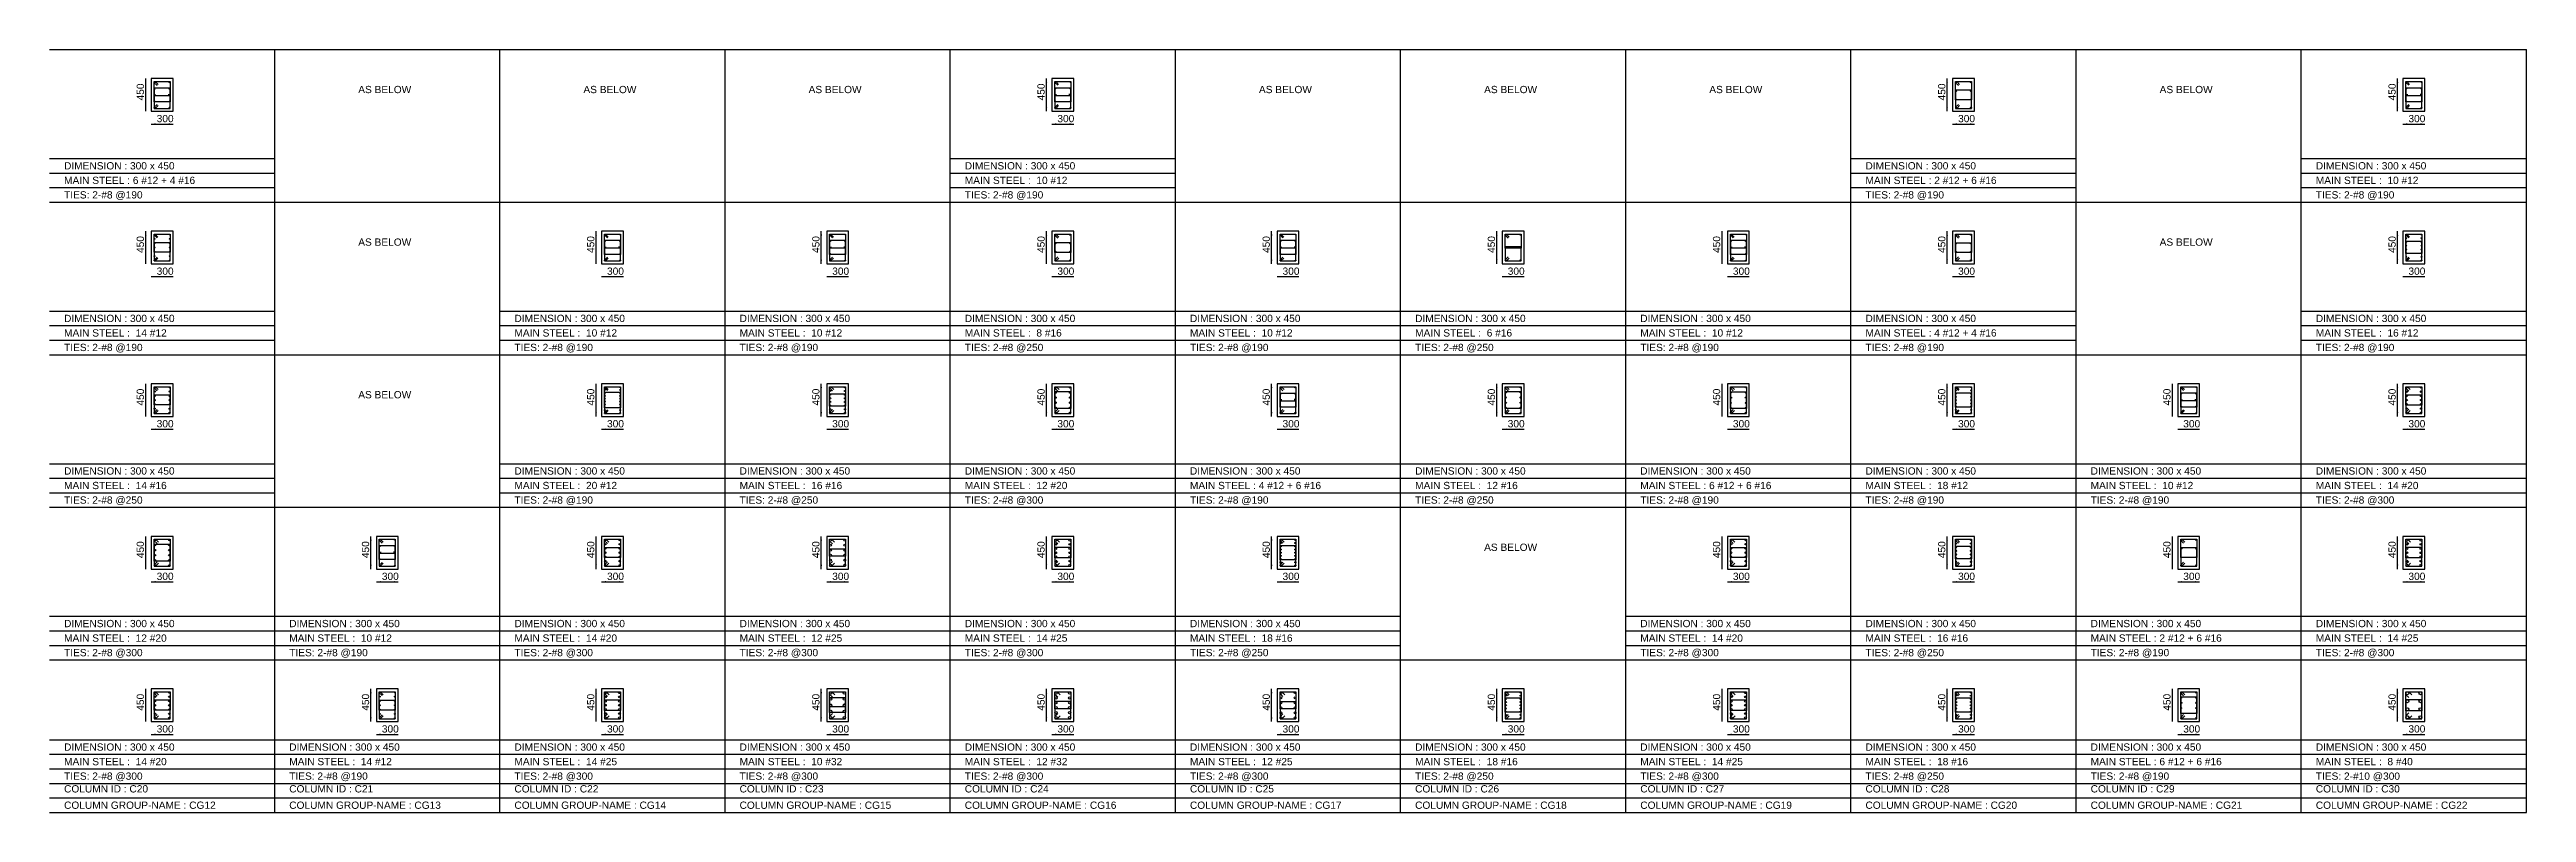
# Model space of a CAD drawing. Extents: x 28 to 264, y -211 to 74.
# Drawn here: x 65.48 to 99.58, y 62.88 to 73.38 of the extents above; entities that cross this region are included whole.
import ezdxf

# ---------------------------------------------------------------- set-up
doc = ezdxf.new("R2010")
doc.units = 0
for name, color, linetype in [('Border', 7, 'CONTINUOUS'), ('Column_Group_Name', 3, 'CONTINUOUS'), ('Column_ID', 4, 'CONTINUOUS'), ('ColumnBars', 1, 'CONTINUOUS'), ('ColumnBars1', 1, 'CONTINUOUS'), ('ColumnCrossSection', 7, 'CONTINUOUS'), ('Dim_All', 7, 'CONTINUOUS'), ('Dimensions', 7, 'CONTINUOUS'), ('Links', 2, 'CONTINUOUS'), ('MainSteel', 1, 'CONTINUOUS'), ('Text_AsBelow', 7, 'CONTINUOUS')]:
    doc.layers.add(name, color=color, linetype=linetype)
doc.styles.add('STRUDS_Arial', font='ARIAL.TTF', dxfattribs={"height": 0.04})

msp = doc.modelspace()

# ---------------------------------------------------------------- texts
at = {"layer": 'Column_Group_Name', "style": 'STRUDS_Arial'}
for s, p in [('COLUMN GROUP-NAME : CG12', (65.678, 62.93)), ('COLUMN GROUP-NAME : CG13', (68.778, 62.93)), ('COLUMN GROUP-NAME : CG14', (71.878, 62.93)), ('COLUMN GROUP-NAME : CG15', (74.978, 62.93)), ('COLUMN GROUP-NAME : CG16', (78.078, 62.93)), ('COLUMN GROUP-NAME : CG17', (81.178, 62.93)), ('COLUMN GROUP-NAME : CG18', (84.278, 62.93)), ('COLUMN GROUP-NAME : CG19', (87.378, 62.93)), ('COLUMN GROUP-NAME : CG20', (90.478, 62.93)), ('COLUMN GROUP-NAME : CG21', (93.578, 62.93)), ('COLUMN GROUP-NAME : CG22', (96.678, 62.93))]:
    msp.add_text(s, height=0.1, dxfattribs=at).set_placement(p)
at = {"layer": 'Column_ID', "style": 'STRUDS_Arial'}
for s, p in [('COLUMN ID : C20', (65.678, 63.155)), ('COLUMN ID : C21', (68.778, 63.155)), ('COLUMN ID : C22', (71.878, 63.155)), ('COLUMN ID : C23', (74.978, 63.155)), ('COLUMN ID : C24', (78.078, 63.155)), ('COLUMN ID : C25', (81.178, 63.155)), ('COLUMN ID : C26', (84.278, 63.155)), ('COLUMN ID : C27', (87.378, 63.155)), ('COLUMN ID : C28', (90.478, 63.155)), ('COLUMN ID : C29', (93.578, 63.155)), ('COLUMN ID : C30', (96.678, 63.155))]:
    msp.add_text(s, height=0.1, dxfattribs=at).set_placement(p)
at = {"layer": 'Dimensions', "style": 'STRUDS_Arial'}
for p in [(66.778, 72.68), (79.178, 72.68), (91.578, 72.68), (97.778, 72.68), (66.778, 70.58), (72.978, 70.58), (76.078, 70.58), (79.178, 70.58), (82.278, 70.58), (85.378, 70.58), (88.478, 70.58), (91.578, 70.58), (97.778, 70.58), (66.778, 68.48), (72.978, 68.48), (76.078, 68.48), (79.178, 68.48), (82.278, 68.48), (85.378, 68.48), (88.478, 68.48), (91.578, 68.48), (94.678, 68.48), (97.778, 68.48), (66.778, 66.38), (69.878, 66.38), (72.978, 66.38), (76.078, 66.38), (79.178, 66.38), (82.278, 66.38), (88.478, 66.38), (91.578, 66.38), (94.678, 66.38), (97.778, 66.38), (66.778, 64.28), (69.878, 64.28), (72.978, 64.28), (76.078, 64.28), (79.178, 64.28), (82.278, 64.28), (85.378, 64.28), (88.478, 64.28), (91.578, 64.28), (94.678, 64.28), (97.778, 64.28)]:
    msp.add_text('450', height=0.1, rotation=90, dxfattribs=at).set_placement(p)
for s, p in [('300', (66.953, 72.38)), ('300', (79.353, 72.38)), ('300', (91.753, 72.38)), ('300', (97.953, 72.38)), ('DIMENSION : 300 x 450', (65.678, 71.73)), ('DIMENSION : 300 x 450', (78.078, 71.73)), ('DIMENSION : 300 x 450', (90.478, 71.73)), ('DIMENSION : 300 x 450', (96.678, 71.73)), ('300', (66.953, 70.28)), ('300', (73.153, 70.28)), ('300', (76.253, 70.28)), ('300', (79.353, 70.28)), ('300', (82.453, 70.28)), ('300', (85.553, 70.28)), ('300', (88.653, 70.28)), ('300', (91.753, 70.28)), ('300', (97.953, 70.28)), ('DIMENSION : 300 x 450', (65.678, 69.63)), ('DIMENSION : 300 x 450', (71.878, 69.63)), ('DIMENSION : 300 x 450', (74.978, 69.63)), ('DIMENSION : 300 x 450', (78.078, 69.63)), ('DIMENSION : 300 x 450', (81.178, 69.63)), ('DIMENSION : 300 x 450', (84.278, 69.63)), ('DIMENSION : 300 x 450', (87.378, 69.63)), ('DIMENSION : 300 x 450', (90.478, 69.63)), ('DIMENSION : 300 x 450', (96.678, 69.63)), ('300', (66.953, 68.18)), ('300', (73.153, 68.18)), ('300', (76.253, 68.18)), ('300', (79.353, 68.18)), ('300', (82.453, 68.18)), ('300', (85.553, 68.18)), ('300', (88.653, 68.18)), ('300', (91.753, 68.18)), ('300', (94.853, 68.18)), ('300', (97.953, 68.18)), ('DIMENSION : 300 x 450', (65.678, 67.53)), ('DIMENSION : 300 x 450', (71.878, 67.53)), ('DIMENSION : 300 x 450', (74.978, 67.53)), ('DIMENSION : 300 x 450', (78.078, 67.53)), ('DIMENSION : 300 x 450', (81.178, 67.53)), ('DIMENSION : 300 x 450', (84.278, 67.53)), ('DIMENSION : 300 x 450', (87.378, 67.53)), ('DIMENSION : 300 x 450', (90.478, 67.53)), ('DIMENSION : 300 x 450', (93.578, 67.53)), ('DIMENSION : 300 x 450', (96.678, 67.53)), ('300', (66.953, 66.08)), ('300', (70.053, 66.08)), ('300', (73.153, 66.08)), ('300', (76.253, 66.08)), ('300', (79.353, 66.08)), ('300', (82.453, 66.08)), ('300', (88.653, 66.08)), ('300', (91.753, 66.08)), ('300', (94.853, 66.08)), ('300', (97.953, 66.08)), ('DIMENSION : 300 x 450', (65.678, 65.43)), ('DIMENSION : 300 x 450', (68.778, 65.43)), ('DIMENSION : 300 x 450', (71.878, 65.43)), ('DIMENSION : 300 x 450', (74.978, 65.43)), ('DIMENSION : 300 x 450', (78.078, 65.43)), ('DIMENSION : 300 x 450', (81.178, 65.43)), ('DIMENSION : 300 x 450', (87.378, 65.43)), ('DIMENSION : 300 x 450', (90.478, 65.43)), ('DIMENSION : 300 x 450', (93.578, 65.43)), ('DIMENSION : 300 x 450', (96.678, 65.43)), ('DIMENSION : 300 x 450', (65.678, 63.73)), ('300', (66.953, 63.98)), ('DIMENSION : 300 x 450', (68.778, 63.73)), ('300', (70.053, 63.98)), ('DIMENSION : 300 x 450', (71.878, 63.73)), ('300', (73.153, 63.98)), ('DIMENSION : 300 x 450', (74.978, 63.73)), ('300', (76.253, 63.98)), ('DIMENSION : 300 x 450', (78.078, 63.73)), ('300', (79.353, 63.98)), ('DIMENSION : 300 x 450', (81.178, 63.73)), ('300', (82.453, 63.98)), ('DIMENSION : 300 x 450', (84.278, 63.73)), ('300', (85.553, 63.98)), ('DIMENSION : 300 x 450', (87.378, 63.73)), ('300', (88.653, 63.98)), ('DIMENSION : 300 x 450', (90.478, 63.73)), ('300', (91.753, 63.98)), ('DIMENSION : 300 x 450', (93.578, 63.73)), ('300', (94.853, 63.98)), ('DIMENSION : 300 x 450', (96.678, 63.73)), ('300', (97.953, 63.98))]:
    msp.add_text(s, height=0.1, dxfattribs=at).set_placement(p)
at = {"layer": 'Links', "style": 'STRUDS_Arial'}
for s, p in [('TIES: 2-#8 @190', (65.678, 71.33)), ('TIES: 2-#8 @190', (78.078, 71.33)), ('TIES: 2-#8 @190', (90.478, 71.33)), ('TIES: 2-#8 @190', (96.678, 71.33)), ('TIES: 2-#8 @190', (65.678, 69.23)), ('TIES: 2-#8 @190', (71.878, 69.23)), ('TIES: 2-#8 @190', (74.978, 69.23)), ('TIES: 2-#8 @250', (78.078, 69.23)), ('TIES: 2-#8 @190', (81.178, 69.23)), ('TIES: 2-#8 @250', (84.278, 69.23)), ('TIES: 2-#8 @190', (87.378, 69.23)), ('TIES: 2-#8 @190', (90.478, 69.23)), ('TIES: 2-#8 @190', (96.678, 69.23)), ('TIES: 2-#8 @250', (65.678, 67.13)), ('TIES: 2-#8 @190', (71.878, 67.13)), ('TIES: 2-#8 @250', (74.978, 67.13)), ('TIES: 2-#8 @300', (78.078, 67.13)), ('TIES: 2-#8 @190', (81.178, 67.13)), ('TIES: 2-#8 @250', (84.278, 67.13)), ('TIES: 2-#8 @190', (87.378, 67.13)), ('TIES: 2-#8 @190', (90.478, 67.13)), ('TIES: 2-#8 @190', (93.578, 67.13)), ('TIES: 2-#8 @300', (96.678, 67.13)), ('TIES: 2-#8 @300', (65.678, 65.03)), ('TIES: 2-#8 @190', (68.778, 65.03)), ('TIES: 2-#8 @300', (71.878, 65.03)), ('TIES: 2-#8 @300', (74.978, 65.03)), ('TIES: 2-#8 @300', (78.078, 65.03)), ('TIES: 2-#8 @250', (81.178, 65.03)), ('TIES: 2-#8 @300', (87.378, 65.03)), ('TIES: 2-#8 @250', (90.478, 65.03)), ('TIES: 2-#8 @190', (93.578, 65.03)), ('TIES: 2-#8 @300', (96.678, 65.03)), ('TIES: 2-#8 @300', (65.678, 63.33)), ('TIES: 2-#8 @190', (68.778, 63.33)), ('TIES: 2-#8 @300', (71.878, 63.33)), ('TIES: 2-#8 @300', (74.978, 63.33)), ('TIES: 2-#8 @300', (78.078, 63.33)), ('TIES: 2-#8 @300', (81.178, 63.33)), ('TIES: 2-#8 @250', (84.278, 63.33)), ('TIES: 2-#8 @300', (87.378, 63.33)), ('TIES: 2-#8 @250', (90.478, 63.33)), ('TIES: 2-#8 @190', (93.578, 63.33)), ('TIES: 2-#10 @300', (96.678, 63.33))]:
    msp.add_text(s, height=0.1, dxfattribs=at).set_placement(p)
at = {"layer": 'MainSteel', "style": 'STRUDS_Arial'}
for s, p in [('MAIN STEEL : 6 #12 + 4 #16 ', (65.678, 71.53)), ('MAIN STEEL :  10 #12', (78.078, 71.53)), ('MAIN STEEL : 2 #12 + 6 #16 ', (90.478, 71.53)), ('MAIN STEEL :  10 #12', (96.678, 71.53)), ('MAIN STEEL :  14 #12', (65.678, 69.43)), ('MAIN STEEL :  10 #12', (71.878, 69.43)), ('MAIN STEEL :  10 #12', (74.978, 69.43)), ('MAIN STEEL :  8 #16', (78.078, 69.43)), ('MAIN STEEL :  10 #12', (81.178, 69.43)), ('MAIN STEEL :  6 #16', (84.278, 69.43)), ('MAIN STEEL :  10 #12', (87.378, 69.43)), ('MAIN STEEL : 4 #12 + 4 #16 ', (90.478, 69.43)), ('MAIN STEEL :  16 #12', (96.678, 69.43)), ('MAIN STEEL :  14 #16', (65.678, 67.33)), ('MAIN STEEL :  20 #12', (71.878, 67.33)), ('MAIN STEEL :  16 #16', (74.978, 67.33)), ('MAIN STEEL :  12 #20', (78.078, 67.33)), ('MAIN STEEL : 4 #12 + 6 #16 ', (81.178, 67.33)), ('MAIN STEEL :  12 #16', (84.278, 67.33)), ('MAIN STEEL : 6 #12 + 6 #16 ', (87.378, 67.33)), ('MAIN STEEL :  18 #12', (90.478, 67.33)), ('MAIN STEEL :  10 #12', (93.578, 67.33)), ('MAIN STEEL :  14 #20', (96.678, 67.33)), ('MAIN STEEL :  12 #20', (65.678, 65.23)), ('MAIN STEEL :  10 #12', (68.778, 65.23)), ('MAIN STEEL :  14 #20', (71.878, 65.23)), ('MAIN STEEL :  12 #25', (74.978, 65.23)), ('MAIN STEEL :  14 #25', (78.078, 65.23)), ('MAIN STEEL :  18 #16', (81.178, 65.23)), ('MAIN STEEL :  14 #20', (87.378, 65.23)), ('MAIN STEEL :  16 #16', (90.478, 65.23)), ('MAIN STEEL : 2 #12 + 6 #16 ', (93.578, 65.23)), ('MAIN STEEL :  14 #25', (96.678, 65.23)), ('MAIN STEEL :  14 #20', (65.678, 63.53)), ('MAIN STEEL :  14 #12', (68.778, 63.53)), ('MAIN STEEL :  14 #25', (71.878, 63.53)), ('MAIN STEEL :  10 #32', (74.978, 63.53)), ('MAIN STEEL :  12 #32', (78.078, 63.53)), ('MAIN STEEL :  12 #25', (81.178, 63.53)), ('MAIN STEEL :  18 #16', (84.278, 63.53)), ('MAIN STEEL :  14 #25', (87.378, 63.53)), ('MAIN STEEL :  18 #16', (90.478, 63.53)), ('MAIN STEEL : 6 #12 + 6 #16 ', (93.578, 63.53)), ('MAIN STEEL :  8 #40', (96.678, 63.53))]:
    msp.add_text(s, height=0.1, dxfattribs=at).set_placement(p)
at = {"layer": 'Text_AsBelow', "style": 'STRUDS_Arial'}
for p in [(69.728, 72.78), (72.828, 72.78), (75.928, 72.78), (82.128, 72.78), (85.228, 72.78), (88.328, 72.78), (94.528, 72.78), (69.728, 70.68), (94.528, 70.68), (69.728, 68.58), (85.228, 66.48)]:
    msp.add_text('AS BELOW', height=0.1, dxfattribs=at).set_placement(p)

# ---------------------------------------------------------------- linework, layer by layer
at = {"layer": 'Border'}
for p, q in [((65.478, 73.38), (68.578, 73.38)), ((68.578, 71.28), (68.578, 73.38)), ((68.578, 71.28), (68.578, 73.38)), ((68.578, 73.38), (71.678, 73.38)), ((71.678, 71.28), (71.678, 73.38)), ((71.678, 71.28), (71.678, 73.38)), ((71.678, 73.38), (74.778, 73.38)), ((74.778, 71.28), (74.778, 73.38)), ((74.778, 71.28), (74.778, 73.38)), ((74.778, 73.38), (77.878, 73.38)), ((77.878, 71.28), (77.878, 73.38)), ((77.878, 71.28), (77.878, 73.38)), ((77.878, 73.38), (80.978, 73.38)), ((80.978, 71.28), (80.978, 73.38)), ((80.978, 71.28), (80.978, 73.38)), ((80.978, 73.38), (84.078, 73.38)), ((84.078, 71.28), (84.078, 73.38)), ((84.078, 71.28), (84.078, 73.38)), ((84.078, 73.38), (87.178, 73.38)), ((87.178, 71.28), (87.178, 73.38)), ((87.178, 71.28), (87.178, 73.38)), ((87.178, 73.38), (90.278, 73.38)), ((90.278, 71.28), (90.278, 73.38)), ((90.278, 71.28), (90.278, 73.38)), ((90.278, 73.38), (93.378, 73.38)), ((93.378, 71.28), (93.378, 73.38)), ((93.378, 71.28), (93.378, 73.38)), ((93.378, 73.38), (96.478, 73.38)), ((96.478, 71.28), (96.478, 73.38)), ((96.478, 71.28), (96.478, 73.38)), ((96.478, 73.38), (99.578, 73.38)), ((99.578, 71.28), (99.578, 73.38)), ((99.578, 71.28), (99.578, 73.38)), ((65.478, 71.88), (68.578, 71.88)), ((65.478, 71.68), (68.578, 71.68)), ((77.878, 71.88), (80.978, 71.88)), ((77.878, 71.68), (80.978, 71.68)), ((90.278, 71.88), (93.378, 71.88)), ((90.278, 71.68), (93.378, 71.68)), ((96.478, 71.88), (99.578, 71.88)), ((96.478, 71.68), (99.578, 71.68)), ((65.478, 71.48), (68.578, 71.48)), ((65.478, 71.28), (68.578, 71.28)), ((65.478, 71.28), (68.578, 71.28)), ((68.578, 69.18), (68.578, 71.28)), ((68.578, 69.18), (68.578, 71.28)), ((68.578, 71.28), (71.678, 71.28)), ((71.678, 69.18), (71.678, 71.28)), ((71.678, 69.18), (71.678, 71.28)), ((71.678, 71.28), (74.778, 71.28)), ((74.778, 69.18), (74.778, 71.28)), ((74.778, 69.18), (74.778, 71.28)), ((74.778, 71.28), (77.878, 71.28)), ((77.878, 71.48), (80.978, 71.48)), ((77.878, 69.18), (77.878, 71.28)), ((77.878, 69.18), (77.878, 71.28)), ((77.878, 71.28), (80.978, 71.28)), ((77.878, 71.28), (80.978, 71.28)), ((80.978, 69.18), (80.978, 71.28)), ((80.978, 69.18), (80.978, 71.28)), ((80.978, 71.28), (84.078, 71.28)), ((84.078, 69.18), (84.078, 71.28)), ((84.078, 69.18), (84.078, 71.28)), ((84.078, 71.28), (87.178, 71.28)), ((87.178, 69.18), (87.178, 71.28)), ((87.178, 69.18), (87.178, 71.28)), ((87.178, 71.28), (90.278, 71.28)), ((90.278, 71.48), (93.378, 71.48)), ((90.278, 69.18), (90.278, 71.28)), ((90.278, 69.18), (90.278, 71.28)), ((90.278, 71.28), (93.378, 71.28)), ((90.278, 71.28), (93.378, 71.28)), ((93.378, 69.18), (93.378, 71.28)), ((93.378, 69.18), (93.378, 71.28)), ((93.378, 71.28), (96.478, 71.28)), ((96.478, 71.48), (99.578, 71.48)), ((96.478, 69.18), (96.478, 71.28)), ((96.478, 69.18), (96.478, 71.28)), ((96.478, 71.28), (99.578, 71.28)), ((96.478, 71.28), (99.578, 71.28)), ((99.578, 69.18), (99.578, 71.28)), ((99.578, 69.18), (99.578, 71.28)), ((65.478, 69.78), (68.578, 69.78)), ((65.478, 69.58), (68.578, 69.58)), ((71.678, 69.78), (74.778, 69.78)), ((71.678, 69.58), (74.778, 69.58)), ((74.778, 69.78), (77.878, 69.78)), ((74.778, 69.58), (77.878, 69.58)), ((77.878, 69.78), (80.978, 69.78)), ((77.878, 69.58), (80.978, 69.58)), ((80.978, 69.78), (84.078, 69.78)), ((80.978, 69.58), (84.078, 69.58)), ((84.078, 69.78), (87.178, 69.78)), ((84.078, 69.58), (87.178, 69.58)), ((87.178, 69.78), (90.278, 69.78)), ((87.178, 69.58), (90.278, 69.58)), ((90.278, 69.78), (93.378, 69.78)), ((90.278, 69.58), (93.378, 69.58)), ((96.478, 69.78), (99.578, 69.78)), ((96.478, 69.58), (99.578, 69.58)), ((65.478, 69.38), (68.578, 69.38)), ((71.678, 69.38), (74.778, 69.38)), ((74.778, 69.38), (77.878, 69.38)), ((77.878, 69.38), (80.978, 69.38)), ((80.978, 69.38), (84.078, 69.38)), ((84.078, 69.38), (87.178, 69.38)), ((87.178, 69.38), (90.278, 69.38)), ((90.278, 69.38), (93.378, 69.38)), ((96.478, 69.38), (99.578, 69.38)), ((65.478, 69.18), (68.578, 69.18)), ((65.478, 69.18), (68.578, 69.18)), ((68.578, 67.08), (68.578, 69.18)), ((68.578, 67.08), (68.578, 69.18)), ((68.578, 69.18), (71.678, 69.18)), ((71.678, 67.08), (71.678, 69.18)), ((71.678, 67.08), (71.678, 69.18)), ((71.678, 69.18), (74.778, 69.18)), ((71.678, 69.18), (74.778, 69.18)), ((74.778, 67.08), (74.778, 69.18)), ((74.778, 67.08), (74.778, 69.18)), ((74.778, 69.18), (77.878, 69.18)), ((74.778, 69.18), (77.878, 69.18)), ((77.878, 67.08), (77.878, 69.18)), ((77.878, 67.08), (77.878, 69.18)), ((77.878, 69.18), (80.978, 69.18)), ((77.878, 69.18), (80.978, 69.18)), ((80.978, 67.08), (80.978, 69.18)), ((80.978, 67.08), (80.978, 69.18)), ((80.978, 69.18), (84.078, 69.18)), ((80.978, 69.18), (84.078, 69.18)), ((84.078, 67.08), (84.078, 69.18)), ((84.078, 67.08), (84.078, 69.18)), ((84.078, 69.18), (87.178, 69.18)), ((84.078, 69.18), (87.178, 69.18)), ((87.178, 67.08), (87.178, 69.18)), ((87.178, 67.08), (87.178, 69.18)), ((87.178, 69.18), (90.278, 69.18)), ((87.178, 69.18), (90.278, 69.18)), ((90.278, 67.08), (90.278, 69.18)), ((90.278, 67.08), (90.278, 69.18)), ((90.278, 69.18), (93.378, 69.18)), ((90.278, 69.18), (93.378, 69.18)), ((93.378, 67.08), (93.378, 69.18)), ((93.378, 67.08), (93.378, 69.18)), ((93.378, 69.18), (96.478, 69.18)), ((96.478, 67.08), (96.478, 69.18)), ((96.478, 67.08), (96.478, 69.18)), ((96.478, 69.18), (99.578, 69.18)), ((96.478, 69.18), (99.578, 69.18)), ((99.578, 67.08), (99.578, 69.18)), ((99.578, 67.08), (99.578, 69.18)), ((65.478, 67.68), (68.578, 67.68)), ((71.678, 67.68), (74.778, 67.68)), ((74.778, 67.68), (77.878, 67.68)), ((77.878, 67.68), (80.978, 67.68)), ((80.978, 67.68), (84.078, 67.68)), ((84.078, 67.68), (87.178, 67.68)), ((87.178, 67.68), (90.278, 67.68)), ((90.278, 67.68), (93.378, 67.68)), ((93.378, 67.68), (96.478, 67.68)), ((96.478, 67.68), (99.578, 67.68)), ((65.478, 67.48), (68.578, 67.48)), ((65.478, 67.28), (68.578, 67.28)), ((71.678, 67.48), (74.778, 67.48)), ((71.678, 67.28), (74.778, 67.28)), ((74.778, 67.48), (77.878, 67.48)), ((74.778, 67.28), (77.878, 67.28)), ((77.878, 67.48), (80.978, 67.48)), ((77.878, 67.28), (80.978, 67.28)), ((80.978, 67.48), (84.078, 67.48)), ((80.978, 67.28), (84.078, 67.28)), ((84.078, 67.48), (87.178, 67.48)), ((84.078, 67.28), (87.178, 67.28)), ((87.178, 67.48), (90.278, 67.48)), ((87.178, 67.28), (90.278, 67.28)), ((90.278, 67.48), (93.378, 67.48)), ((90.278, 67.28), (93.378, 67.28)), ((93.378, 67.48), (96.478, 67.48)), ((93.378, 67.28), (96.478, 67.28)), ((96.478, 67.48), (99.578, 67.48)), ((96.478, 67.28), (99.578, 67.28)), ((65.478, 67.08), (68.578, 67.08)), ((65.478, 67.08), (68.578, 67.08)), ((68.578, 64.98), (68.578, 67.08)), ((68.578, 64.98), (68.578, 67.08)), ((68.578, 67.08), (71.678, 67.08)), ((71.678, 64.98), (71.678, 67.08)), ((71.678, 64.98), (71.678, 67.08)), ((71.678, 67.08), (74.778, 67.08)), ((71.678, 67.08), (74.778, 67.08)), ((74.778, 64.98), (74.778, 67.08)), ((74.778, 64.98), (74.778, 67.08)), ((74.778, 67.08), (77.878, 67.08)), ((74.778, 67.08), (77.878, 67.08)), ((77.878, 64.98), (77.878, 67.08)), ((77.878, 64.98), (77.878, 67.08)), ((77.878, 67.08), (80.978, 67.08)), ((77.878, 67.08), (80.978, 67.08)), ((80.978, 64.98), (80.978, 67.08)), ((80.978, 64.98), (80.978, 67.08)), ((80.978, 67.08), (84.078, 67.08)), ((80.978, 67.08), (84.078, 67.08)), ((84.078, 64.98), (84.078, 67.08)), ((84.078, 64.98), (84.078, 67.08)), ((84.078, 67.08), (87.178, 67.08)), ((84.078, 67.08), (87.178, 67.08)), ((87.178, 64.98), (87.178, 67.08)), ((87.178, 64.98), (87.178, 67.08)), ((87.178, 67.08), (90.278, 67.08)), ((87.178, 67.08), (90.278, 67.08)), ((90.278, 64.98), (90.278, 67.08)), ((90.278, 64.98), (90.278, 67.08)), ((90.278, 67.08), (93.378, 67.08)), ((90.278, 67.08), (93.378, 67.08)), ((93.378, 64.98), (93.378, 67.08)), ((93.378, 64.98), (93.378, 67.08)), ((93.378, 67.08), (96.478, 67.08)), ((93.378, 67.08), (96.478, 67.08)), ((96.478, 64.98), (96.478, 67.08)), ((96.478, 64.98), (96.478, 67.08)), ((96.478, 67.08), (99.578, 67.08)), ((96.478, 67.08), (99.578, 67.08)), ((99.578, 64.98), (99.578, 67.08)), ((99.578, 64.98), (99.578, 67.08)), ((65.478, 65.58), (68.578, 65.58)), ((68.578, 65.58), (71.678, 65.58)), ((71.678, 65.58), (74.778, 65.58)), ((74.778, 65.58), (77.878, 65.58)), ((77.878, 65.58), (80.978, 65.58)), ((80.978, 65.58), (84.078, 65.58)), ((87.178, 65.58), (90.278, 65.58)), ((90.278, 65.58), (93.378, 65.58)), ((93.378, 65.58), (96.478, 65.58)), ((96.478, 65.58), (99.578, 65.58)), ((65.478, 65.38), (68.578, 65.38)), ((65.478, 65.18), (68.578, 65.18)), ((68.578, 65.38), (71.678, 65.38)), ((68.578, 65.18), (71.678, 65.18)), ((71.678, 65.38), (74.778, 65.38)), ((71.678, 65.18), (74.778, 65.18)), ((74.778, 65.38), (77.878, 65.38)), ((74.778, 65.18), (77.878, 65.18)), ((77.878, 65.38), (80.978, 65.38)), ((77.878, 65.18), (80.978, 65.18)), ((80.978, 65.38), (84.078, 65.38)), ((80.978, 65.18), (84.078, 65.18)), ((87.178, 65.38), (90.278, 65.38)), ((87.178, 65.18), (90.278, 65.18)), ((90.278, 65.38), (93.378, 65.38)), ((90.278, 65.18), (93.378, 65.18)), ((93.378, 65.38), (96.478, 65.38)), ((93.378, 65.18), (96.478, 65.18)), ((96.478, 65.38), (99.578, 65.38)), ((96.478, 65.18), (99.578, 65.18)), ((65.478, 64.98), (68.578, 64.98)), ((65.478, 64.98), (68.578, 64.98)), ((68.578, 62.88), (68.578, 64.98)), ((68.578, 62.88), (68.578, 64.98)), ((68.578, 64.98), (71.678, 64.98)), ((68.578, 64.98), (71.678, 64.98)), ((71.678, 62.88), (71.678, 64.98)), ((71.678, 62.88), (71.678, 64.98)), ((71.678, 64.98), (74.778, 64.98)), ((71.678, 64.98), (74.778, 64.98)), ((74.778, 62.88), (74.778, 64.98)), ((74.778, 62.88), (74.778, 64.98)), ((74.778, 64.98), (77.878, 64.98)), ((74.778, 64.98), (77.878, 64.98)), ((77.878, 62.88), (77.878, 64.98)), ((77.878, 62.88), (77.878, 64.98)), ((77.878, 64.98), (80.978, 64.98)), ((77.878, 64.98), (80.978, 64.98)), ((80.978, 62.88), (80.978, 64.98)), ((80.978, 62.88), (80.978, 64.98)), ((80.978, 64.98), (84.078, 64.98)), ((80.978, 64.98), (84.078, 64.98)), ((84.078, 62.88), (84.078, 64.98)), ((84.078, 62.88), (84.078, 64.98)), ((84.078, 64.98), (87.178, 64.98)), ((87.178, 62.88), (87.178, 64.98)), ((87.178, 62.88), (87.178, 64.98)), ((87.178, 64.98), (90.278, 64.98)), ((87.178, 64.98), (90.278, 64.98)), ((90.278, 62.88), (90.278, 64.98)), ((90.278, 62.88), (90.278, 64.98)), ((90.278, 64.98), (93.378, 64.98)), ((90.278, 64.98), (93.378, 64.98)), ((93.378, 62.88), (93.378, 64.98)), ((93.378, 62.88), (93.378, 64.98)), ((93.378, 64.98), (96.478, 64.98)), ((93.378, 64.98), (96.478, 64.98)), ((96.478, 62.88), (96.478, 64.98)), ((96.478, 62.88), (96.478, 64.98)), ((96.478, 64.98), (99.578, 64.98)), ((96.478, 64.98), (99.578, 64.98)), ((99.578, 62.88), (99.578, 64.98)), ((99.578, 62.88), (99.578, 64.98)), ((65.478, 63.88), (68.578, 63.88)), ((68.578, 63.88), (71.678, 63.88)), ((71.678, 63.88), (74.778, 63.88)), ((74.778, 63.88), (77.878, 63.88)), ((77.878, 63.88), (80.978, 63.88)), ((80.978, 63.88), (84.078, 63.88)), ((84.078, 63.88), (87.178, 63.88)), ((87.178, 63.88), (90.278, 63.88)), ((90.278, 63.88), (93.378, 63.88)), ((93.378, 63.88), (96.478, 63.88)), ((96.478, 63.88), (99.578, 63.88)), ((65.478, 63.68), (68.578, 63.68)), ((65.478, 63.48), (68.578, 63.48)), ((68.578, 63.68), (71.678, 63.68)), ((68.578, 63.48), (71.678, 63.48)), ((71.678, 63.68), (74.778, 63.68)), ((71.678, 63.48), (74.778, 63.48)), ((74.778, 63.68), (77.878, 63.68)), ((74.778, 63.48), (77.878, 63.48)), ((77.878, 63.68), (80.978, 63.68)), ((77.878, 63.48), (80.978, 63.48)), ((80.978, 63.68), (84.078, 63.68)), ((80.978, 63.48), (84.078, 63.48)), ((84.078, 63.68), (87.178, 63.68)), ((84.078, 63.48), (87.178, 63.48)), ((87.178, 63.68), (90.278, 63.68)), ((87.178, 63.48), (90.278, 63.48)), ((90.278, 63.68), (93.378, 63.68)), ((90.278, 63.48), (93.378, 63.48)), ((93.378, 63.68), (96.478, 63.68)), ((93.378, 63.48), (96.478, 63.48)), ((96.478, 63.68), (99.578, 63.68)), ((96.478, 63.48), (99.578, 63.48)), ((65.478, 63.28), (68.578, 63.28)), ((68.578, 63.28), (71.678, 63.28)), ((71.678, 63.28), (74.778, 63.28)), ((74.778, 63.28), (77.878, 63.28)), ((77.878, 63.28), (80.978, 63.28)), ((80.978, 63.28), (84.078, 63.28)), ((84.078, 63.28), (87.178, 63.28)), ((87.178, 63.28), (90.278, 63.28)), ((90.278, 63.28), (93.378, 63.28)), ((93.378, 63.28), (96.478, 63.28)), ((96.478, 63.28), (99.578, 63.28)), ((65.478, 63.08), (68.578, 63.08)), ((65.478, 62.88), (68.578, 62.88)), ((68.578, 63.08), (71.678, 63.08)), ((68.578, 62.88), (71.678, 62.88)), ((71.678, 63.08), (74.778, 63.08)), ((71.678, 62.88), (74.778, 62.88)), ((74.778, 63.08), (77.878, 63.08)), ((74.778, 62.88), (77.878, 62.88)), ((77.878, 63.08), (80.978, 63.08)), ((77.878, 62.88), (80.978, 62.88)), ((80.978, 63.08), (84.078, 63.08)), ((80.978, 62.88), (84.078, 62.88)), ((84.078, 63.08), (87.178, 63.08)), ((84.078, 62.88), (87.178, 62.88)), ((87.178, 63.08), (90.278, 63.08)), ((87.178, 62.88), (90.278, 62.88)), ((90.278, 63.08), (93.378, 63.08)), ((90.278, 62.88), (93.378, 62.88)), ((93.378, 63.08), (96.478, 63.08)), ((93.378, 62.88), (96.478, 62.88)), ((96.478, 63.08), (99.578, 63.08)), ((96.478, 62.88), (99.578, 62.88))]:
    msp.add_line(p, q, dxfattribs=at)
at = {"layer": 'ColumnBars'}
for centre, radius in [((66.924, 72.8405), 0.006), ((66.924, 72.753), 0.006), ((66.924, 72.6655), 0.006), ((67.13, 72.8405), 0.006), ((67.13, 72.753), 0.006), ((67.13, 72.6655), 0.006), ((79.324, 72.934), 0.006), ((79.324, 72.8445), 0.006), ((79.324, 72.755), 0.006), ((79.324, 72.6655), 0.006), ((79.532, 72.934), 0.006), ((79.532, 72.8445), 0.006), ((79.532, 72.755), 0.006), ((79.532, 72.6655), 0.006), ((91.724, 72.6933), 0.006), ((91.93, 72.6933), 0.006), ((97.924, 72.934), 0.006), ((97.924, 72.8445), 0.006), ((97.924, 72.755), 0.006), ((97.924, 72.6655), 0.006), ((98.132, 72.934), 0.006), ((98.132, 72.8445), 0.006), ((98.132, 72.755), 0.006), ((98.132, 72.6655), 0.006), ((79.324, 72.576), 0.006), ((79.532, 72.576), 0.006), ((97.924, 72.576), 0.006), ((98.132, 72.576), 0.006), ((66.924, 70.834), 0.006), ((66.924, 70.7743), 0.006), ((66.924, 70.7147), 0.006), ((66.924, 70.655), 0.006), ((66.924, 70.5953), 0.006), ((67.132, 70.834), 0.006), ((67.132, 70.7743), 0.006), ((67.132, 70.7147), 0.006), ((67.132, 70.655), 0.006), ((67.132, 70.5953), 0.006), ((73.124, 70.834), 0.006), ((73.124, 70.7445), 0.006), ((73.124, 70.655), 0.006), ((73.332, 70.834), 0.006), ((73.332, 70.7445), 0.006), ((73.332, 70.655), 0.006), ((76.224, 70.834), 0.006), ((76.224, 70.7445), 0.006), ((76.224, 70.655), 0.006), ((76.432, 70.834), 0.006), ((76.432, 70.7445), 0.006), ((76.432, 70.655), 0.006), ((79.326, 70.832), 0.008), ((79.326, 70.714), 0.008), ((79.326, 70.596), 0.008), ((79.53, 70.832), 0.008), ((79.53, 70.714), 0.008), ((79.53, 70.596), 0.008), ((82.424, 70.834), 0.006), ((82.424, 70.7445), 0.006), ((82.424, 70.655), 0.006), ((82.632, 70.834), 0.006), ((82.632, 70.7445), 0.006), ((82.632, 70.655), 0.006), ((85.526, 70.832), 0.008), ((85.526, 70.655), 0.008), ((85.73, 70.832), 0.008), ((85.73, 70.655), 0.008), ((88.624, 70.834), 0.006), ((88.624, 70.7445), 0.006), ((88.624, 70.655), 0.006), ((88.832, 70.834), 0.006), ((88.832, 70.7445), 0.006), ((88.832, 70.655), 0.006), ((91.724, 70.7113), 0.006), ((91.724, 70.5947), 0.006), ((91.93, 70.7113), 0.006), ((91.93, 70.5947), 0.006), ((97.924, 70.834), 0.006), ((97.924, 70.7829), 0.006), ((97.924, 70.7317), 0.006), ((97.924, 70.6806), 0.006), ((97.924, 70.6294), 0.006), ((98.132, 70.834), 0.006), ((98.132, 70.7829), 0.006), ((98.132, 70.7317), 0.006), ((98.132, 70.6806), 0.006), ((98.132, 70.6294), 0.006), ((66.924, 70.5357), 0.006), ((66.924, 70.476), 0.006), ((67.132, 70.5357), 0.006), ((67.132, 70.476), 0.006), ((73.124, 70.5655), 0.006), ((73.124, 70.476), 0.006), ((73.332, 70.5655), 0.006), ((73.332, 70.476), 0.006), ((76.224, 70.5655), 0.006), ((76.224, 70.476), 0.006), ((76.432, 70.5655), 0.006), ((76.432, 70.476), 0.006), ((79.326, 70.478), 0.008), ((79.53, 70.478), 0.008), ((82.424, 70.5655), 0.006), ((82.424, 70.476), 0.006), ((82.632, 70.5655), 0.006), ((82.632, 70.476), 0.006), ((85.526, 70.478), 0.008), ((85.73, 70.478), 0.008), ((88.624, 70.5655), 0.006), ((88.624, 70.476), 0.006), ((88.832, 70.5655), 0.006), ((88.832, 70.476), 0.006), ((97.924, 70.5783), 0.006), ((97.924, 70.5271), 0.006), ((97.924, 70.476), 0.006), ((98.132, 70.5783), 0.006), ((98.132, 70.5271), 0.006), ((98.132, 70.476), 0.006), ((66.926, 68.732), 0.008), ((66.926, 68.673), 0.008), ((66.926, 68.614), 0.008), ((66.926, 68.555), 0.008), ((67.13, 68.732), 0.008), ((67.13, 68.673), 0.008), ((67.13, 68.614), 0.008), ((67.13, 68.555), 0.008), ((73.124, 68.734), 0.006), ((73.124, 68.6942), 0.006), ((73.124, 68.6544), 0.006), ((73.124, 68.6147), 0.006), ((73.124, 68.5749), 0.006), ((73.124, 68.5351), 0.006), ((73.332, 68.734), 0.006), ((73.332, 68.6942), 0.006), ((73.332, 68.6544), 0.006), ((73.332, 68.6147), 0.006), ((73.332, 68.5749), 0.006), ((73.332, 68.5351), 0.006), ((76.226, 68.732), 0.008), ((76.226, 68.6814), 0.008), ((76.226, 68.6309), 0.008), ((76.226, 68.5803), 0.008), ((76.43, 68.732), 0.008), ((76.43, 68.6814), 0.008), ((76.43, 68.6309), 0.008), ((76.43, 68.5803), 0.008), ((79.328, 68.73), 0.01), ((79.328, 68.66), 0.01), ((79.328, 68.59), 0.01), ((79.528, 68.73), 0.01), ((79.528, 68.66), 0.01), ((79.528, 68.59), 0.01), ((82.424, 68.6415), 0.006), ((82.63, 68.6415), 0.006), ((85.526, 68.732), 0.008), ((85.526, 68.6612), 0.008), ((85.526, 68.5904), 0.008), ((85.73, 68.732), 0.008), ((85.73, 68.6612), 0.008), ((85.73, 68.5904), 0.008), ((88.624, 68.6588), 0.006), ((88.83, 68.6588), 0.006), ((91.724, 68.734), 0.006), ((91.724, 68.6893), 0.006), ((91.724, 68.6445), 0.006), ((91.724, 68.5998), 0.006), ((91.724, 68.555), 0.006), ((91.932, 68.734), 0.006), ((91.932, 68.6893), 0.006), ((91.932, 68.6445), 0.006), ((91.932, 68.5998), 0.006), ((91.932, 68.555), 0.006), ((94.824, 68.734), 0.006), ((94.824, 68.6445), 0.006), ((94.824, 68.555), 0.006), ((95.032, 68.734), 0.006), ((95.032, 68.6445), 0.006), ((95.032, 68.555), 0.006), ((97.928, 68.73), 0.01), ((97.928, 68.6717), 0.01), ((97.928, 68.6133), 0.01), ((97.928, 68.555), 0.01), ((98.128, 68.73), 0.01), ((98.128, 68.6717), 0.01), ((98.128, 68.6133), 0.01), ((98.128, 68.555), 0.01), ((66.926, 68.496), 0.008), ((66.926, 68.437), 0.008), ((66.926, 68.378), 0.008), ((67.13, 68.496), 0.008), ((67.13, 68.437), 0.008), ((67.13, 68.378), 0.008), ((73.124, 68.4953), 0.006), ((73.124, 68.4556), 0.006), ((73.124, 68.4158), 0.006), ((73.124, 68.376), 0.006), ((73.332, 68.4953), 0.006), ((73.332, 68.4556), 0.006), ((73.332, 68.4158), 0.006), ((73.332, 68.376), 0.006), ((76.226, 68.5297), 0.008), ((76.226, 68.4791), 0.008), ((76.226, 68.4286), 0.008), ((76.226, 68.378), 0.008), ((76.43, 68.5297), 0.008), ((76.43, 68.4791), 0.008), ((76.43, 68.4286), 0.008), ((76.43, 68.378), 0.008), ((79.328, 68.52), 0.01), ((79.328, 68.45), 0.01), ((79.328, 68.38), 0.01), ((79.528, 68.52), 0.01), ((79.528, 68.45), 0.01), ((79.528, 68.38), 0.01), ((82.424, 68.4645), 0.006), ((82.63, 68.4645), 0.006), ((85.526, 68.5196), 0.008), ((85.526, 68.4488), 0.008), ((85.526, 68.378), 0.008), ((85.73, 68.5196), 0.008), ((85.73, 68.4488), 0.008), ((85.73, 68.378), 0.008), ((88.624, 68.5164), 0.006), ((88.624, 68.4472), 0.006), ((88.83, 68.5164), 0.006), ((88.83, 68.4472), 0.006), ((91.724, 68.5103), 0.006), ((91.724, 68.4655), 0.006), ((91.724, 68.4208), 0.006), ((91.724, 68.376), 0.006), ((91.932, 68.5103), 0.006), ((91.932, 68.4655), 0.006), ((91.932, 68.4208), 0.006), ((91.932, 68.376), 0.006), ((94.824, 68.4655), 0.006), ((94.824, 68.376), 0.006), ((95.032, 68.4655), 0.006), ((95.032, 68.376), 0.006), ((97.928, 68.4967), 0.01), ((97.928, 68.4383), 0.01), ((97.928, 68.38), 0.01), ((98.128, 68.4967), 0.01), ((98.128, 68.4383), 0.01), ((98.128, 68.38), 0.01), ((66.928, 66.63), 0.01), ((66.928, 66.56), 0.01), ((66.928, 66.49), 0.01), ((67.128, 66.63), 0.01), ((67.128, 66.56), 0.01), ((67.128, 66.49), 0.01), ((70.024, 66.634), 0.006), ((70.024, 66.5445), 0.006), ((70.232, 66.634), 0.006), ((70.232, 66.5445), 0.006), ((73.128, 66.63), 0.01), ((73.128, 66.5717), 0.01), ((73.128, 66.5133), 0.01), ((73.328, 66.63), 0.01), ((73.328, 66.5717), 0.01), ((73.328, 66.5133), 0.01), ((76.2305, 66.6275), 0.0125), ((76.2305, 66.5585), 0.0125), ((76.2305, 66.4895), 0.0125), ((76.4255, 66.6275), 0.0125), ((76.4255, 66.5585), 0.0125), ((76.4255, 66.4895), 0.0125), ((79.3305, 66.6275), 0.0125), ((79.3305, 66.57), 0.0125), ((79.3305, 66.5125), 0.0125), ((79.5255, 66.6275), 0.0125), ((79.5255, 66.57), 0.0125), ((79.5255, 66.5125), 0.0125), ((82.426, 66.632), 0.008), ((82.426, 66.5878), 0.008), ((82.426, 66.5435), 0.008), ((82.426, 66.4993), 0.008), ((82.63, 66.632), 0.008), ((82.63, 66.5878), 0.008), ((82.63, 66.5435), 0.008), ((82.63, 66.4993), 0.008), ((88.628, 66.63), 0.01), ((88.628, 66.5717), 0.01), ((88.628, 66.5133), 0.01), ((88.828, 66.63), 0.01), ((88.828, 66.5717), 0.01), ((88.828, 66.5133), 0.01), ((91.726, 66.632), 0.008), ((91.726, 66.5814), 0.008), ((91.726, 66.5309), 0.008), ((91.93, 66.632), 0.008), ((91.93, 66.5814), 0.008), ((91.93, 66.5309), 0.008), ((97.9305, 66.6275), 0.0125), ((97.9305, 66.57), 0.0125), ((97.9305, 66.5125), 0.0125), ((98.1255, 66.6275), 0.0125), ((98.1255, 66.57), 0.0125), ((98.1255, 66.5125), 0.0125), ((66.928, 66.42), 0.01), ((66.928, 66.35), 0.01), ((66.928, 66.28), 0.01), ((67.128, 66.42), 0.01), ((67.128, 66.35), 0.01), ((67.128, 66.28), 0.01), ((70.024, 66.455), 0.006), ((70.024, 66.3655), 0.006), ((70.024, 66.276), 0.006), ((70.232, 66.455), 0.006), ((70.232, 66.3655), 0.006), ((70.232, 66.276), 0.006), ((73.128, 66.455), 0.01), ((73.128, 66.3967), 0.01), ((73.128, 66.3383), 0.01), ((73.128, 66.28), 0.01), ((73.328, 66.455), 0.01), ((73.328, 66.3967), 0.01), ((73.328, 66.3383), 0.01), ((73.328, 66.28), 0.01), ((76.2305, 66.4205), 0.0125), ((76.2305, 66.3515), 0.0125), ((76.2305, 66.2825), 0.0125), ((76.4255, 66.4205), 0.0125), ((76.4255, 66.3515), 0.0125), ((76.4255, 66.2825), 0.0125), ((79.3305, 66.455), 0.0125), ((79.3305, 66.3975), 0.0125), ((79.3305, 66.34), 0.0125), ((79.3305, 66.2825), 0.0125), ((79.5255, 66.455), 0.0125), ((79.5255, 66.3975), 0.0125), ((79.5255, 66.34), 0.0125), ((79.5255, 66.2825), 0.0125), ((82.426, 66.455), 0.008), ((82.426, 66.4108), 0.008), ((82.426, 66.3665), 0.008), ((82.426, 66.3223), 0.008), ((82.426, 66.278), 0.008), ((82.63, 66.455), 0.008), ((82.63, 66.4108), 0.008), ((82.63, 66.3665), 0.008), ((82.63, 66.3223), 0.008), ((82.63, 66.278), 0.008), ((88.628, 66.455), 0.01), ((88.628, 66.3967), 0.01), ((88.628, 66.3383), 0.01), ((88.628, 66.28), 0.01), ((88.828, 66.455), 0.01), ((88.828, 66.3967), 0.01), ((88.828, 66.3383), 0.01), ((88.828, 66.28), 0.01), ((91.726, 66.4803), 0.008), ((91.726, 66.4297), 0.008), ((91.726, 66.3791), 0.008), ((91.726, 66.3286), 0.008), ((91.726, 66.278), 0.008), ((91.93, 66.4803), 0.008), ((91.93, 66.4297), 0.008), ((91.93, 66.3791), 0.008), ((91.93, 66.3286), 0.008), ((91.93, 66.278), 0.008), ((94.824, 66.3933), 0.006), ((95.03, 66.3933), 0.006), ((97.9305, 66.455), 0.0125), ((97.9305, 66.3975), 0.0125), ((97.9305, 66.34), 0.0125), ((97.9305, 66.2825), 0.0125), ((98.1255, 66.455), 0.0125), ((98.1255, 66.3975), 0.0125), ((98.1255, 66.34), 0.0125), ((98.1255, 66.2825), 0.0125), ((66.928, 64.53), 0.01), ((66.928, 64.4717), 0.01), ((67.128, 64.53), 0.01), ((67.128, 64.4717), 0.01), ((70.024, 64.534), 0.006), ((70.024, 64.4743), 0.006), ((70.232, 64.534), 0.006), ((70.232, 64.4743), 0.006), ((73.1305, 64.5275), 0.0125), ((73.1305, 64.47), 0.0125), ((73.3255, 64.5275), 0.0125), ((73.3255, 64.47), 0.0125), ((76.234, 64.524), 0.016), ((76.234, 64.4395), 0.016), ((76.422, 64.524), 0.016), ((76.422, 64.4395), 0.016), ((79.334, 64.524), 0.016), ((79.334, 64.4564), 0.016), ((79.522, 64.524), 0.016), ((79.522, 64.4564), 0.016), ((82.4305, 64.5275), 0.0125), ((82.4305, 64.4585), 0.0125), ((82.6255, 64.5275), 0.0125), ((82.6255, 64.4585), 0.0125), ((85.526, 64.532), 0.008), ((85.526, 64.4878), 0.008), ((85.526, 64.4435), 0.008), ((85.73, 64.532), 0.008), ((85.73, 64.4878), 0.008), ((85.73, 64.4435), 0.008), ((88.6305, 64.5275), 0.0125), ((88.6305, 64.47), 0.0125), ((88.8255, 64.5275), 0.0125), ((88.8255, 64.47), 0.0125), ((91.726, 64.532), 0.008), ((91.726, 64.4878), 0.008), ((91.726, 64.4435), 0.008), ((91.93, 64.532), 0.008), ((91.93, 64.4878), 0.008), ((91.93, 64.4435), 0.008), ((94.824, 64.4588), 0.006), ((95.03, 64.4588), 0.006), ((97.938, 64.52), 0.02), ((98.118, 64.52), 0.02), ((66.928, 64.4133), 0.01), ((66.928, 64.355), 0.01), ((66.928, 64.2967), 0.01), ((66.928, 64.2383), 0.01), ((66.928, 64.18), 0.01), ((67.128, 64.4133), 0.01), ((67.128, 64.355), 0.01), ((67.128, 64.2967), 0.01), ((67.128, 64.2383), 0.01), ((67.128, 64.18), 0.01), ((70.024, 64.4147), 0.006), ((70.024, 64.355), 0.006), ((70.024, 64.2953), 0.006), ((70.024, 64.2357), 0.006), ((70.024, 64.176), 0.006), ((70.232, 64.4147), 0.006), ((70.232, 64.355), 0.006), ((70.232, 64.2953), 0.006), ((70.232, 64.2357), 0.006), ((70.232, 64.176), 0.006), ((73.1305, 64.4125), 0.0125), ((73.1305, 64.355), 0.0125), ((73.1305, 64.2975), 0.0125), ((73.1305, 64.24), 0.0125), ((73.1305, 64.1825), 0.0125), ((73.3255, 64.4125), 0.0125), ((73.3255, 64.355), 0.0125), ((73.3255, 64.2975), 0.0125), ((73.3255, 64.24), 0.0125), ((73.3255, 64.1825), 0.0125), ((76.234, 64.355), 0.016), ((76.234, 64.2705), 0.016), ((76.234, 64.186), 0.016), ((76.422, 64.355), 0.016), ((76.422, 64.2705), 0.016), ((76.422, 64.186), 0.016), ((79.334, 64.3888), 0.016), ((79.334, 64.3212), 0.016), ((79.334, 64.2536), 0.016), ((79.334, 64.186), 0.016), ((79.522, 64.3888), 0.016), ((79.522, 64.3212), 0.016), ((79.522, 64.2536), 0.016), ((79.522, 64.186), 0.016), ((82.4305, 64.3895), 0.0125), ((82.4305, 64.3205), 0.0125), ((82.4305, 64.2515), 0.0125), ((82.4305, 64.1825), 0.0125), ((82.6255, 64.3895), 0.0125), ((82.6255, 64.3205), 0.0125), ((82.6255, 64.2515), 0.0125), ((82.6255, 64.1825), 0.0125), ((85.526, 64.3993), 0.008), ((85.526, 64.355), 0.008), ((85.526, 64.3108), 0.008), ((85.526, 64.2665), 0.008), ((85.526, 64.2223), 0.008), ((85.526, 64.178), 0.008), ((85.73, 64.3993), 0.008), ((85.73, 64.355), 0.008), ((85.73, 64.3108), 0.008), ((85.73, 64.2665), 0.008), ((85.73, 64.2223), 0.008), ((85.73, 64.178), 0.008), ((88.6305, 64.4125), 0.0125), ((88.6305, 64.355), 0.0125), ((88.6305, 64.2975), 0.0125), ((88.6305, 64.24), 0.0125), ((88.6305, 64.1825), 0.0125), ((88.8255, 64.4125), 0.0125), ((88.8255, 64.355), 0.0125), ((88.8255, 64.2975), 0.0125), ((88.8255, 64.24), 0.0125), ((88.8255, 64.1825), 0.0125), ((91.726, 64.3993), 0.008), ((91.726, 64.355), 0.008), ((91.726, 64.3108), 0.008), ((91.726, 64.2665), 0.008), ((91.726, 64.2223), 0.008), ((91.726, 64.178), 0.008), ((91.93, 64.3993), 0.008), ((91.93, 64.355), 0.008), ((91.93, 64.3108), 0.008), ((91.93, 64.2665), 0.008), ((91.93, 64.2223), 0.008), ((91.93, 64.178), 0.008), ((94.824, 64.3164), 0.006), ((94.824, 64.2472), 0.006), ((95.03, 64.3164), 0.006), ((95.03, 64.2472), 0.006), ((97.938, 64.41), 0.02), ((97.938, 64.3), 0.02), ((97.938, 64.19), 0.02), ((98.118, 64.41), 0.02), ((98.118, 64.3), 0.02), ((98.118, 64.19), 0.02)]:
    msp.add_circle(centre, radius, dxfattribs=at)
at = {"layer": 'ColumnBars1'}
for centre in [(66.926, 72.932), (67.13, 72.932), (91.726, 72.932), (91.726, 72.8127), (91.93, 72.932), (91.93, 72.8127), (66.926, 72.578), (67.13, 72.578), (91.726, 72.578), (91.93, 72.578), (91.726, 70.832), (91.93, 70.832), (91.726, 70.478), (91.93, 70.478), (82.426, 68.732), (82.426, 68.555), (82.63, 68.732), (82.63, 68.555), (88.626, 68.732), (88.626, 68.5896), (88.83, 68.732), (88.83, 68.5896), (82.426, 68.378), (82.63, 68.378), (88.626, 68.378), (88.83, 68.378), (94.826, 66.632), (94.826, 66.5127), (95.03, 66.632), (95.03, 66.5127), (94.826, 66.278), (95.03, 66.278), (94.826, 64.532), (95.03, 64.532), (94.826, 64.3896), (94.826, 64.178), (95.03, 64.3896), (95.03, 64.178)]:
    msp.add_circle(centre, 0.008, dxfattribs=at)
at = {"layer": 'ColumnCrossSection'}
for p, q in [((67.178, 72.98), (66.878, 72.98)), ((66.878, 72.98), (66.878, 72.53)), ((67.178, 72.53), (67.178, 72.98)), ((79.578, 72.98), (79.278, 72.98)), ((79.278, 72.98), (79.278, 72.53)), ((79.578, 72.53), (79.578, 72.98)), ((91.978, 72.98), (91.678, 72.98)), ((91.678, 72.98), (91.678, 72.53)), ((91.978, 72.53), (91.978, 72.98)), ((98.178, 72.98), (97.878, 72.98)), ((97.878, 72.98), (97.878, 72.53)), ((98.178, 72.53), (98.178, 72.98)), ((66.878, 72.53), (67.178, 72.53)), ((79.278, 72.53), (79.578, 72.53)), ((91.678, 72.53), (91.978, 72.53)), ((97.878, 72.53), (98.178, 72.53)), ((67.178, 70.88), (66.878, 70.88)), ((66.878, 70.88), (66.878, 70.43)), ((67.178, 70.43), (67.178, 70.88)), ((73.378, 70.88), (73.078, 70.88)), ((73.078, 70.88), (73.078, 70.43)), ((73.378, 70.43), (73.378, 70.88)), ((76.478, 70.88), (76.178, 70.88)), ((76.178, 70.88), (76.178, 70.43)), ((76.478, 70.43), (76.478, 70.88)), ((79.578, 70.88), (79.278, 70.88)), ((79.278, 70.88), (79.278, 70.43)), ((79.578, 70.43), (79.578, 70.88)), ((82.678, 70.88), (82.378, 70.88)), ((82.378, 70.88), (82.378, 70.43)), ((82.678, 70.43), (82.678, 70.88)), ((85.778, 70.88), (85.478, 70.88)), ((85.478, 70.88), (85.478, 70.43)), ((85.778, 70.43), (85.778, 70.88)), ((88.878, 70.88), (88.578, 70.88)), ((88.578, 70.88), (88.578, 70.43)), ((88.878, 70.43), (88.878, 70.88)), ((91.978, 70.88), (91.678, 70.88)), ((91.678, 70.88), (91.678, 70.43)), ((91.978, 70.43), (91.978, 70.88)), ((98.178, 70.88), (97.878, 70.88)), ((97.878, 70.88), (97.878, 70.43)), ((98.178, 70.43), (98.178, 70.88)), ((66.878, 70.43), (67.178, 70.43)), ((73.078, 70.43), (73.378, 70.43)), ((76.178, 70.43), (76.478, 70.43)), ((79.278, 70.43), (79.578, 70.43)), ((82.378, 70.43), (82.678, 70.43)), ((85.478, 70.43), (85.778, 70.43)), ((88.578, 70.43), (88.878, 70.43)), ((91.678, 70.43), (91.978, 70.43)), ((97.878, 70.43), (98.178, 70.43)), ((67.178, 68.78), (66.878, 68.78)), ((66.878, 68.78), (66.878, 68.33)), ((67.178, 68.33), (67.178, 68.78)), ((73.378, 68.78), (73.078, 68.78)), ((73.078, 68.78), (73.078, 68.33)), ((73.378, 68.33), (73.378, 68.78)), ((76.478, 68.78), (76.178, 68.78)), ((76.178, 68.78), (76.178, 68.33)), ((76.478, 68.33), (76.478, 68.78)), ((79.578, 68.78), (79.278, 68.78)), ((79.278, 68.78), (79.278, 68.33)), ((79.578, 68.33), (79.578, 68.78)), ((82.678, 68.78), (82.378, 68.78)), ((82.378, 68.78), (82.378, 68.33)), ((82.678, 68.33), (82.678, 68.78)), ((85.778, 68.78), (85.478, 68.78)), ((85.478, 68.78), (85.478, 68.33)), ((85.778, 68.33), (85.778, 68.78)), ((88.878, 68.78), (88.578, 68.78)), ((88.578, 68.78), (88.578, 68.33)), ((88.878, 68.33), (88.878, 68.78)), ((91.978, 68.78), (91.678, 68.78)), ((91.678, 68.78), (91.678, 68.33)), ((91.978, 68.33), (91.978, 68.78)), ((95.078, 68.78), (94.778, 68.78)), ((94.778, 68.78), (94.778, 68.33)), ((95.078, 68.33), (95.078, 68.78)), ((98.178, 68.78), (97.878, 68.78)), ((97.878, 68.78), (97.878, 68.33)), ((98.178, 68.33), (98.178, 68.78)), ((66.878, 68.33), (67.178, 68.33)), ((73.078, 68.33), (73.378, 68.33)), ((76.178, 68.33), (76.478, 68.33)), ((79.278, 68.33), (79.578, 68.33)), ((82.378, 68.33), (82.678, 68.33)), ((85.478, 68.33), (85.778, 68.33)), ((88.578, 68.33), (88.878, 68.33)), ((91.678, 68.33), (91.978, 68.33)), ((94.778, 68.33), (95.078, 68.33)), ((97.878, 68.33), (98.178, 68.33)), ((67.178, 66.68), (66.878, 66.68)), ((66.878, 66.68), (66.878, 66.23)), ((67.178, 66.23), (67.178, 66.68)), ((70.278, 66.68), (69.978, 66.68)), ((69.978, 66.68), (69.978, 66.23)), ((70.278, 66.23), (70.278, 66.68)), ((73.378, 66.68), (73.078, 66.68)), ((73.078, 66.68), (73.078, 66.23)), ((73.378, 66.23), (73.378, 66.68)), ((76.478, 66.68), (76.178, 66.68)), ((76.178, 66.68), (76.178, 66.23)), ((76.478, 66.23), (76.478, 66.68)), ((79.578, 66.68), (79.278, 66.68)), ((79.278, 66.68), (79.278, 66.23)), ((79.578, 66.23), (79.578, 66.68)), ((82.678, 66.68), (82.378, 66.68)), ((82.378, 66.68), (82.378, 66.23)), ((82.678, 66.23), (82.678, 66.68)), ((88.878, 66.68), (88.578, 66.68)), ((88.578, 66.68), (88.578, 66.23)), ((88.878, 66.23), (88.878, 66.68)), ((91.978, 66.68), (91.678, 66.68)), ((91.678, 66.68), (91.678, 66.23)), ((91.978, 66.23), (91.978, 66.68)), ((95.078, 66.68), (94.778, 66.68)), ((94.778, 66.68), (94.778, 66.23)), ((95.078, 66.23), (95.078, 66.68)), ((98.178, 66.68), (97.878, 66.68)), ((97.878, 66.68), (97.878, 66.23)), ((98.178, 66.23), (98.178, 66.68)), ((66.878, 66.23), (67.178, 66.23)), ((69.978, 66.23), (70.278, 66.23)), ((73.078, 66.23), (73.378, 66.23)), ((76.178, 66.23), (76.478, 66.23)), ((79.278, 66.23), (79.578, 66.23)), ((82.378, 66.23), (82.678, 66.23)), ((88.578, 66.23), (88.878, 66.23)), ((91.678, 66.23), (91.978, 66.23)), ((94.778, 66.23), (95.078, 66.23)), ((97.878, 66.23), (98.178, 66.23)), ((67.178, 64.58), (66.878, 64.58)), ((66.878, 64.58), (66.878, 64.13)), ((67.178, 64.13), (67.178, 64.58)), ((70.278, 64.58), (69.978, 64.58)), ((69.978, 64.58), (69.978, 64.13)), ((70.278, 64.13), (70.278, 64.58)), ((73.378, 64.58), (73.078, 64.58)), ((73.078, 64.58), (73.078, 64.13)), ((73.378, 64.13), (73.378, 64.58)), ((76.478, 64.58), (76.178, 64.58)), ((76.178, 64.58), (76.178, 64.13)), ((76.478, 64.13), (76.478, 64.58)), ((79.578, 64.58), (79.278, 64.58)), ((79.278, 64.58), (79.278, 64.13)), ((79.578, 64.13), (79.578, 64.58)), ((82.678, 64.58), (82.378, 64.58)), ((82.378, 64.58), (82.378, 64.13)), ((82.678, 64.13), (82.678, 64.58)), ((85.778, 64.58), (85.478, 64.58)), ((85.478, 64.58), (85.478, 64.13)), ((85.778, 64.13), (85.778, 64.58)), ((88.878, 64.58), (88.578, 64.58)), ((88.578, 64.58), (88.578, 64.13)), ((88.878, 64.13), (88.878, 64.58)), ((91.978, 64.58), (91.678, 64.58)), ((91.678, 64.58), (91.678, 64.13)), ((91.978, 64.13), (91.978, 64.58)), ((95.078, 64.58), (94.778, 64.58)), ((94.778, 64.58), (94.778, 64.13)), ((95.078, 64.13), (95.078, 64.58)), ((98.178, 64.58), (97.878, 64.58)), ((97.878, 64.58), (97.878, 64.13)), ((98.178, 64.13), (98.178, 64.58)), ((66.878, 64.13), (67.178, 64.13)), ((69.978, 64.13), (70.278, 64.13)), ((73.078, 64.13), (73.378, 64.13)), ((76.178, 64.13), (76.478, 64.13)), ((79.278, 64.13), (79.578, 64.13)), ((82.378, 64.13), (82.678, 64.13)), ((85.478, 64.13), (85.778, 64.13)), ((88.578, 64.13), (88.878, 64.13)), ((91.678, 64.13), (91.978, 64.13)), ((94.778, 64.13), (95.078, 64.13)), ((97.878, 64.13), (98.178, 64.13))]:
    msp.add_line(p, q, dxfattribs=at)
at = {"layer": 'Dim_All'}
for p, q in [((66.803, 72.53), (66.803, 72.98)), ((79.203, 72.53), (79.203, 72.98)), ((91.603, 72.53), (91.603, 72.98)), ((97.803, 72.53), (97.803, 72.98)), ((66.878, 72.355), (67.178, 72.355)), ((79.278, 72.355), (79.578, 72.355)), ((91.678, 72.355), (91.978, 72.355)), ((97.878, 72.355), (98.178, 72.355)), ((66.803, 70.43), (66.803, 70.88)), ((73.003, 70.43), (73.003, 70.88)), ((76.103, 70.43), (76.103, 70.88)), ((79.203, 70.43), (79.203, 70.88)), ((82.303, 70.43), (82.303, 70.88)), ((85.403, 70.43), (85.403, 70.88)), ((88.503, 70.43), (88.503, 70.88)), ((91.603, 70.43), (91.603, 70.88)), ((97.803, 70.43), (97.803, 70.88)), ((66.878, 70.255), (67.178, 70.255)), ((73.078, 70.255), (73.378, 70.255)), ((76.178, 70.255), (76.478, 70.255)), ((79.278, 70.255), (79.578, 70.255)), ((82.378, 70.255), (82.678, 70.255)), ((85.478, 70.255), (85.778, 70.255)), ((88.578, 70.255), (88.878, 70.255)), ((91.678, 70.255), (91.978, 70.255)), ((97.878, 70.255), (98.178, 70.255)), ((66.803, 68.33), (66.803, 68.78)), ((73.003, 68.33), (73.003, 68.78)), ((76.103, 68.33), (76.103, 68.78)), ((79.203, 68.33), (79.203, 68.78)), ((82.303, 68.33), (82.303, 68.78)), ((85.403, 68.33), (85.403, 68.78)), ((88.503, 68.33), (88.503, 68.78)), ((91.603, 68.33), (91.603, 68.78)), ((94.703, 68.33), (94.703, 68.78)), ((97.803, 68.33), (97.803, 68.78)), ((66.878, 68.155), (67.178, 68.155)), ((73.078, 68.155), (73.378, 68.155)), ((76.178, 68.155), (76.478, 68.155)), ((79.278, 68.155), (79.578, 68.155)), ((82.378, 68.155), (82.678, 68.155)), ((85.478, 68.155), (85.778, 68.155)), ((88.578, 68.155), (88.878, 68.155)), ((91.678, 68.155), (91.978, 68.155)), ((94.778, 68.155), (95.078, 68.155)), ((97.878, 68.155), (98.178, 68.155)), ((66.803, 66.23), (66.803, 66.68)), ((69.903, 66.23), (69.903, 66.68)), ((73.003, 66.23), (73.003, 66.68)), ((76.103, 66.23), (76.103, 66.68)), ((79.203, 66.23), (79.203, 66.68)), ((82.303, 66.23), (82.303, 66.68)), ((88.503, 66.23), (88.503, 66.68)), ((91.603, 66.23), (91.603, 66.68)), ((94.703, 66.23), (94.703, 66.68)), ((97.803, 66.23), (97.803, 66.68)), ((66.878, 66.055), (67.178, 66.055)), ((69.978, 66.055), (70.278, 66.055)), ((73.078, 66.055), (73.378, 66.055)), ((76.178, 66.055), (76.478, 66.055)), ((79.278, 66.055), (79.578, 66.055)), ((82.378, 66.055), (82.678, 66.055)), ((88.578, 66.055), (88.878, 66.055)), ((91.678, 66.055), (91.978, 66.055)), ((94.778, 66.055), (95.078, 66.055)), ((97.878, 66.055), (98.178, 66.055)), ((66.803, 64.13), (66.803, 64.58)), ((69.903, 64.13), (69.903, 64.58)), ((73.003, 64.13), (73.003, 64.58)), ((76.103, 64.13), (76.103, 64.58)), ((79.203, 64.13), (79.203, 64.58)), ((82.303, 64.13), (82.303, 64.58)), ((85.403, 64.13), (85.403, 64.58)), ((88.503, 64.13), (88.503, 64.58)), ((91.603, 64.13), (91.603, 64.58)), ((94.703, 64.13), (94.703, 64.58)), ((97.803, 64.13), (97.803, 64.58)), ((66.878, 63.955), (67.178, 63.955)), ((69.978, 63.955), (70.278, 63.955)), ((73.078, 63.955), (73.378, 63.955)), ((76.178, 63.955), (76.478, 63.955)), ((79.278, 63.955), (79.578, 63.955)), ((82.378, 63.955), (82.678, 63.955)), ((85.478, 63.955), (85.778, 63.955)), ((88.578, 63.955), (88.878, 63.955)), ((91.678, 63.955), (91.978, 63.955)), ((94.778, 63.955), (95.078, 63.955)), ((97.878, 63.955), (98.178, 63.955))]:
    msp.add_line(p, q, dxfattribs=at)
at = {"layer": 'dim_all'}
for points in [[(66.803, 72.98), (66.793, 72.92), (66.803, 72.98), (66.813, 72.92)], [(79.203, 72.98), (79.193, 72.92), (79.203, 72.98), (79.213, 72.92)], [(91.603, 72.98), (91.593, 72.92), (91.603, 72.98), (91.613, 72.92)], [(97.803, 72.98), (97.793, 72.92), (97.803, 72.98), (97.813, 72.92)], [(66.803, 72.53), (66.793, 72.59), (66.803, 72.53), (66.813, 72.59)], [(66.878, 72.355), (66.938, 72.365), (66.878, 72.355), (66.938, 72.345)], [(67.178, 72.355), (67.118, 72.365), (67.178, 72.355), (67.118, 72.345)], [(79.203, 72.53), (79.193, 72.59), (79.203, 72.53), (79.213, 72.59)], [(79.278, 72.355), (79.338, 72.365), (79.278, 72.355), (79.338, 72.345)], [(79.578, 72.355), (79.518, 72.365), (79.578, 72.355), (79.518, 72.345)], [(91.603, 72.53), (91.593, 72.59), (91.603, 72.53), (91.613, 72.59)], [(91.678, 72.355), (91.738, 72.365), (91.678, 72.355), (91.738, 72.345)], [(91.978, 72.355), (91.918, 72.365), (91.978, 72.355), (91.918, 72.345)], [(97.803, 72.53), (97.793, 72.59), (97.803, 72.53), (97.813, 72.59)], [(97.878, 72.355), (97.938, 72.365), (97.878, 72.355), (97.938, 72.345)], [(98.178, 72.355), (98.118, 72.365), (98.178, 72.355), (98.118, 72.345)], [(66.803, 70.88), (66.793, 70.82), (66.803, 70.88), (66.813, 70.82)], [(73.003, 70.88), (72.993, 70.82), (73.003, 70.88), (73.013, 70.82)], [(76.103, 70.88), (76.093, 70.82), (76.103, 70.88), (76.113, 70.82)], [(79.203, 70.88), (79.193, 70.82), (79.203, 70.88), (79.213, 70.82)], [(82.303, 70.88), (82.293, 70.82), (82.303, 70.88), (82.313, 70.82)], [(85.403, 70.88), (85.393, 70.82), (85.403, 70.88), (85.413, 70.82)], [(88.503, 70.88), (88.493, 70.82), (88.503, 70.88), (88.513, 70.82)], [(91.603, 70.88), (91.593, 70.82), (91.603, 70.88), (91.613, 70.82)], [(97.803, 70.88), (97.793, 70.82), (97.803, 70.88), (97.813, 70.82)], [(66.803, 70.43), (66.793, 70.49), (66.803, 70.43), (66.813, 70.49)], [(66.878, 70.255), (66.938, 70.265), (66.878, 70.255), (66.938, 70.245)], [(67.178, 70.255), (67.118, 70.265), (67.178, 70.255), (67.118, 70.245)], [(73.003, 70.43), (72.993, 70.49), (73.003, 70.43), (73.013, 70.49)], [(73.078, 70.255), (73.138, 70.265), (73.078, 70.255), (73.138, 70.245)], [(73.378, 70.255), (73.318, 70.265), (73.378, 70.255), (73.318, 70.245)], [(76.103, 70.43), (76.093, 70.49), (76.103, 70.43), (76.113, 70.49)], [(76.178, 70.255), (76.238, 70.265), (76.178, 70.255), (76.238, 70.245)], [(76.478, 70.255), (76.418, 70.265), (76.478, 70.255), (76.418, 70.245)], [(79.203, 70.43), (79.193, 70.49), (79.203, 70.43), (79.213, 70.49)], [(79.278, 70.255), (79.338, 70.265), (79.278, 70.255), (79.338, 70.245)], [(79.578, 70.255), (79.518, 70.265), (79.578, 70.255), (79.518, 70.245)], [(82.303, 70.43), (82.293, 70.49), (82.303, 70.43), (82.313, 70.49)], [(82.378, 70.255), (82.438, 70.265), (82.378, 70.255), (82.438, 70.245)], [(82.678, 70.255), (82.618, 70.265), (82.678, 70.255), (82.618, 70.245)], [(85.403, 70.43), (85.393, 70.49), (85.403, 70.43), (85.413, 70.49)], [(85.478, 70.255), (85.538, 70.265), (85.478, 70.255), (85.538, 70.245)], [(85.778, 70.255), (85.718, 70.265), (85.778, 70.255), (85.718, 70.245)], [(88.503, 70.43), (88.493, 70.49), (88.503, 70.43), (88.513, 70.49)], [(88.578, 70.255), (88.638, 70.265), (88.578, 70.255), (88.638, 70.245)], [(88.878, 70.255), (88.818, 70.265), (88.878, 70.255), (88.818, 70.245)], [(91.603, 70.43), (91.593, 70.49), (91.603, 70.43), (91.613, 70.49)], [(91.678, 70.255), (91.738, 70.265), (91.678, 70.255), (91.738, 70.245)], [(91.978, 70.255), (91.918, 70.265), (91.978, 70.255), (91.918, 70.245)], [(97.803, 70.43), (97.793, 70.49), (97.803, 70.43), (97.813, 70.49)], [(97.878, 70.255), (97.938, 70.265), (97.878, 70.255), (97.938, 70.245)], [(98.178, 70.255), (98.118, 70.265), (98.178, 70.255), (98.118, 70.245)], [(66.803, 68.78), (66.793, 68.72), (66.803, 68.78), (66.813, 68.72)], [(73.003, 68.78), (72.993, 68.72), (73.003, 68.78), (73.013, 68.72)], [(76.103, 68.78), (76.093, 68.72), (76.103, 68.78), (76.113, 68.72)], [(79.203, 68.78), (79.193, 68.72), (79.203, 68.78), (79.213, 68.72)], [(82.303, 68.78), (82.293, 68.72), (82.303, 68.78), (82.313, 68.72)], [(85.403, 68.78), (85.393, 68.72), (85.403, 68.78), (85.413, 68.72)], [(88.503, 68.78), (88.493, 68.72), (88.503, 68.78), (88.513, 68.72)], [(91.603, 68.78), (91.593, 68.72), (91.603, 68.78), (91.613, 68.72)], [(94.703, 68.78), (94.693, 68.72), (94.703, 68.78), (94.713, 68.72)], [(97.803, 68.78), (97.793, 68.72), (97.803, 68.78), (97.813, 68.72)], [(66.803, 68.33), (66.793, 68.39), (66.803, 68.33), (66.813, 68.39)], [(73.003, 68.33), (72.993, 68.39), (73.003, 68.33), (73.013, 68.39)], [(76.103, 68.33), (76.093, 68.39), (76.103, 68.33), (76.113, 68.39)], [(79.203, 68.33), (79.193, 68.39), (79.203, 68.33), (79.213, 68.39)], [(82.303, 68.33), (82.293, 68.39), (82.303, 68.33), (82.313, 68.39)], [(85.403, 68.33), (85.393, 68.39), (85.403, 68.33), (85.413, 68.39)], [(88.503, 68.33), (88.493, 68.39), (88.503, 68.33), (88.513, 68.39)], [(91.603, 68.33), (91.593, 68.39), (91.603, 68.33), (91.613, 68.39)], [(94.703, 68.33), (94.693, 68.39), (94.703, 68.33), (94.713, 68.39)], [(97.803, 68.33), (97.793, 68.39), (97.803, 68.33), (97.813, 68.39)], [(66.878, 68.155), (66.938, 68.165), (66.878, 68.155), (66.938, 68.145)], [(67.178, 68.155), (67.118, 68.165), (67.178, 68.155), (67.118, 68.145)], [(73.078, 68.155), (73.138, 68.165), (73.078, 68.155), (73.138, 68.145)], [(73.378, 68.155), (73.318, 68.165), (73.378, 68.155), (73.318, 68.145)], [(76.178, 68.155), (76.238, 68.165), (76.178, 68.155), (76.238, 68.145)], [(76.478, 68.155), (76.418, 68.165), (76.478, 68.155), (76.418, 68.145)], [(79.278, 68.155), (79.338, 68.165), (79.278, 68.155), (79.338, 68.145)], [(79.578, 68.155), (79.518, 68.165), (79.578, 68.155), (79.518, 68.145)], [(82.378, 68.155), (82.438, 68.165), (82.378, 68.155), (82.438, 68.145)], [(82.678, 68.155), (82.618, 68.165), (82.678, 68.155), (82.618, 68.145)], [(85.478, 68.155), (85.538, 68.165), (85.478, 68.155), (85.538, 68.145)], [(85.778, 68.155), (85.718, 68.165), (85.778, 68.155), (85.718, 68.145)], [(88.578, 68.155), (88.638, 68.165), (88.578, 68.155), (88.638, 68.145)], [(88.878, 68.155), (88.818, 68.165), (88.878, 68.155), (88.818, 68.145)], [(91.678, 68.155), (91.738, 68.165), (91.678, 68.155), (91.738, 68.145)], [(91.978, 68.155), (91.918, 68.165), (91.978, 68.155), (91.918, 68.145)], [(94.778, 68.155), (94.838, 68.165), (94.778, 68.155), (94.838, 68.145)], [(95.078, 68.155), (95.018, 68.165), (95.078, 68.155), (95.018, 68.145)], [(97.878, 68.155), (97.938, 68.165), (97.878, 68.155), (97.938, 68.145)], [(98.178, 68.155), (98.118, 68.165), (98.178, 68.155), (98.118, 68.145)], [(66.803, 66.68), (66.793, 66.62), (66.803, 66.68), (66.813, 66.62)], [(69.903, 66.68), (69.893, 66.62), (69.903, 66.68), (69.913, 66.62)], [(73.003, 66.68), (72.993, 66.62), (73.003, 66.68), (73.013, 66.62)], [(76.103, 66.68), (76.093, 66.62), (76.103, 66.68), (76.113, 66.62)], [(79.203, 66.68), (79.193, 66.62), (79.203, 66.68), (79.213, 66.62)], [(82.303, 66.68), (82.293, 66.62), (82.303, 66.68), (82.313, 66.62)], [(88.503, 66.68), (88.493, 66.62), (88.503, 66.68), (88.513, 66.62)], [(91.603, 66.68), (91.593, 66.62), (91.603, 66.68), (91.613, 66.62)], [(94.703, 66.68), (94.693, 66.62), (94.703, 66.68), (94.713, 66.62)], [(97.803, 66.68), (97.793, 66.62), (97.803, 66.68), (97.813, 66.62)], [(66.803, 66.23), (66.793, 66.29), (66.803, 66.23), (66.813, 66.29)], [(69.903, 66.23), (69.893, 66.29), (69.903, 66.23), (69.913, 66.29)], [(73.003, 66.23), (72.993, 66.29), (73.003, 66.23), (73.013, 66.29)], [(76.103, 66.23), (76.093, 66.29), (76.103, 66.23), (76.113, 66.29)], [(79.203, 66.23), (79.193, 66.29), (79.203, 66.23), (79.213, 66.29)], [(82.303, 66.23), (82.293, 66.29), (82.303, 66.23), (82.313, 66.29)], [(88.503, 66.23), (88.493, 66.29), (88.503, 66.23), (88.513, 66.29)], [(91.603, 66.23), (91.593, 66.29), (91.603, 66.23), (91.613, 66.29)], [(94.703, 66.23), (94.693, 66.29), (94.703, 66.23), (94.713, 66.29)], [(97.803, 66.23), (97.793, 66.29), (97.803, 66.23), (97.813, 66.29)], [(66.878, 66.055), (66.938, 66.065), (66.878, 66.055), (66.938, 66.045)], [(67.178, 66.055), (67.118, 66.065), (67.178, 66.055), (67.118, 66.045)], [(69.978, 66.055), (70.038, 66.065), (69.978, 66.055), (70.038, 66.045)], [(70.278, 66.055), (70.218, 66.065), (70.278, 66.055), (70.218, 66.045)], [(73.078, 66.055), (73.138, 66.065), (73.078, 66.055), (73.138, 66.045)], [(73.378, 66.055), (73.318, 66.065), (73.378, 66.055), (73.318, 66.045)], [(76.178, 66.055), (76.238, 66.065), (76.178, 66.055), (76.238, 66.045)], [(76.478, 66.055), (76.418, 66.065), (76.478, 66.055), (76.418, 66.045)], [(79.278, 66.055), (79.338, 66.065), (79.278, 66.055), (79.338, 66.045)], [(79.578, 66.055), (79.518, 66.065), (79.578, 66.055), (79.518, 66.045)], [(82.378, 66.055), (82.438, 66.065), (82.378, 66.055), (82.438, 66.045)], [(82.678, 66.055), (82.618, 66.065), (82.678, 66.055), (82.618, 66.045)], [(88.578, 66.055), (88.638, 66.065), (88.578, 66.055), (88.638, 66.045)], [(88.878, 66.055), (88.818, 66.065), (88.878, 66.055), (88.818, 66.045)], [(91.678, 66.055), (91.738, 66.065), (91.678, 66.055), (91.738, 66.045)], [(91.978, 66.055), (91.918, 66.065), (91.978, 66.055), (91.918, 66.045)], [(94.778, 66.055), (94.838, 66.065), (94.778, 66.055), (94.838, 66.045)], [(95.078, 66.055), (95.018, 66.065), (95.078, 66.055), (95.018, 66.045)], [(97.878, 66.055), (97.938, 66.065), (97.878, 66.055), (97.938, 66.045)], [(98.178, 66.055), (98.118, 66.065), (98.178, 66.055), (98.118, 66.045)], [(66.803, 64.58), (66.793, 64.52), (66.803, 64.58), (66.813, 64.52)], [(69.903, 64.58), (69.893, 64.52), (69.903, 64.58), (69.913, 64.52)], [(73.003, 64.58), (72.993, 64.52), (73.003, 64.58), (73.013, 64.52)], [(76.103, 64.58), (76.093, 64.52), (76.103, 64.58), (76.113, 64.52)], [(79.203, 64.58), (79.193, 64.52), (79.203, 64.58), (79.213, 64.52)], [(82.303, 64.58), (82.293, 64.52), (82.303, 64.58), (82.313, 64.52)], [(85.403, 64.58), (85.393, 64.52), (85.403, 64.58), (85.413, 64.52)], [(88.503, 64.58), (88.493, 64.52), (88.503, 64.58), (88.513, 64.52)], [(91.603, 64.58), (91.593, 64.52), (91.603, 64.58), (91.613, 64.52)], [(94.703, 64.58), (94.693, 64.52), (94.703, 64.58), (94.713, 64.52)], [(97.803, 64.58), (97.793, 64.52), (97.803, 64.58), (97.813, 64.52)], [(66.803, 64.13), (66.793, 64.19), (66.803, 64.13), (66.813, 64.19)], [(69.903, 64.13), (69.893, 64.19), (69.903, 64.13), (69.913, 64.19)], [(73.003, 64.13), (72.993, 64.19), (73.003, 64.13), (73.013, 64.19)], [(76.103, 64.13), (76.093, 64.19), (76.103, 64.13), (76.113, 64.19)], [(79.203, 64.13), (79.193, 64.19), (79.203, 64.13), (79.213, 64.19)], [(82.303, 64.13), (82.293, 64.19), (82.303, 64.13), (82.313, 64.19)], [(85.403, 64.13), (85.393, 64.19), (85.403, 64.13), (85.413, 64.19)], [(88.503, 64.13), (88.493, 64.19), (88.503, 64.13), (88.513, 64.19)], [(91.603, 64.13), (91.593, 64.19), (91.603, 64.13), (91.613, 64.19)], [(94.703, 64.13), (94.693, 64.19), (94.703, 64.13), (94.713, 64.19)], [(97.803, 64.13), (97.793, 64.19), (97.803, 64.13), (97.813, 64.19)], [(66.878, 63.955), (66.938, 63.965), (66.878, 63.955), (66.938, 63.945)], [(67.178, 63.955), (67.118, 63.965), (67.178, 63.955), (67.118, 63.945)], [(69.978, 63.955), (70.038, 63.965), (69.978, 63.955), (70.038, 63.945)], [(70.278, 63.955), (70.218, 63.965), (70.278, 63.955), (70.218, 63.945)], [(73.078, 63.955), (73.138, 63.965), (73.078, 63.955), (73.138, 63.945)], [(73.378, 63.955), (73.318, 63.965), (73.378, 63.955), (73.318, 63.945)], [(76.178, 63.955), (76.238, 63.965), (76.178, 63.955), (76.238, 63.945)], [(76.478, 63.955), (76.418, 63.965), (76.478, 63.955), (76.418, 63.945)], [(79.278, 63.955), (79.338, 63.965), (79.278, 63.955), (79.338, 63.945)], [(79.578, 63.955), (79.518, 63.965), (79.578, 63.955), (79.518, 63.945)], [(82.378, 63.955), (82.438, 63.965), (82.378, 63.955), (82.438, 63.945)], [(82.678, 63.955), (82.618, 63.965), (82.678, 63.955), (82.618, 63.945)], [(85.478, 63.955), (85.538, 63.965), (85.478, 63.955), (85.538, 63.945)], [(85.778, 63.955), (85.718, 63.965), (85.778, 63.955), (85.718, 63.945)], [(88.578, 63.955), (88.638, 63.965), (88.578, 63.955), (88.638, 63.945)], [(88.878, 63.955), (88.818, 63.965), (88.878, 63.955), (88.818, 63.945)], [(91.678, 63.955), (91.738, 63.965), (91.678, 63.955), (91.738, 63.945)], [(91.978, 63.955), (91.918, 63.965), (91.978, 63.955), (91.918, 63.945)], [(94.778, 63.955), (94.838, 63.965), (94.778, 63.955), (94.838, 63.945)], [(95.078, 63.955), (95.018, 63.965), (95.078, 63.955), (95.018, 63.945)], [(97.878, 63.955), (97.938, 63.965), (97.878, 63.955), (97.938, 63.945)], [(98.178, 63.955), (98.118, 63.965), (98.178, 63.955), (98.118, 63.945)]]:
    msp.add_solid(points, dxfattribs=at)
at = {"layer": 'Links'}
for p, q in [((66.918, 72.94), (67.138, 72.94)), ((66.918, 72.6595), (66.918, 72.94)), ((66.918, 72.924), (66.958, 72.884)), ((67.138, 72.8465), (66.918, 72.8465)), ((66.918, 72.8465), (66.918, 72.57)), ((66.918, 72.759), (66.943, 72.759)), ((66.918, 72.747), (67.138, 72.747)), ((67.138, 72.6595), (66.918, 72.6595)), ((66.934, 72.94), (66.974, 72.9)), ((67.138, 72.759), (67.113, 72.759)), ((67.138, 72.94), (67.138, 72.6595)), ((67.138, 72.57), (67.138, 72.8465)), ((79.318, 72.94), (79.538, 72.94)), ((79.318, 72.6595), (79.318, 72.94)), ((79.318, 72.928), (79.358, 72.888)), ((79.538, 72.8505), (79.318, 72.8505)), ((79.318, 72.8505), (79.318, 72.57)), ((79.318, 72.761), (79.343, 72.761)), ((79.318, 72.749), (79.538, 72.749)), ((79.538, 72.6595), (79.318, 72.6595)), ((79.33, 72.94), (79.37, 72.9)), ((79.538, 72.761), (79.513, 72.761)), ((79.538, 72.94), (79.538, 72.6595)), ((79.538, 72.57), (79.538, 72.8505)), ((91.718, 72.94), (91.938, 72.94)), ((91.718, 72.6873), (91.718, 72.94)), ((91.718, 72.924), (91.758, 72.884)), ((91.938, 72.8207), (91.718, 72.8207)), ((91.718, 72.8207), (91.718, 72.57)), ((91.938, 72.6873), (91.718, 72.6873)), ((91.734, 72.94), (91.774, 72.9)), ((91.938, 72.94), (91.938, 72.6873)), ((91.938, 72.57), (91.938, 72.8207)), ((97.918, 72.94), (98.138, 72.94)), ((97.918, 72.6595), (97.918, 72.94)), ((97.918, 72.928), (97.958, 72.888)), ((98.138, 72.8505), (97.918, 72.8505)), ((97.918, 72.8505), (97.918, 72.57)), ((97.918, 72.761), (97.943, 72.761)), ((97.918, 72.749), (98.138, 72.749)), ((98.138, 72.6595), (97.918, 72.6595)), ((97.93, 72.94), (97.97, 72.9)), ((98.138, 72.761), (98.113, 72.761)), ((98.138, 72.94), (98.138, 72.6595)), ((98.138, 72.57), (98.138, 72.8505)), ((66.918, 72.586), (66.958, 72.626)), ((66.918, 72.57), (67.138, 72.57)), ((66.934, 72.57), (66.974, 72.61)), ((79.318, 72.582), (79.358, 72.622)), ((79.318, 72.57), (79.538, 72.57)), ((79.33, 72.57), (79.37, 72.61)), ((91.718, 72.586), (91.758, 72.626)), ((91.718, 72.57), (91.938, 72.57)), ((91.734, 72.57), (91.774, 72.61)), ((97.918, 72.582), (97.958, 72.622)), ((97.918, 72.57), (98.138, 72.57)), ((97.93, 72.57), (97.97, 72.61)), ((66.918, 70.84), (67.138, 70.84)), ((66.918, 70.5893), (66.918, 70.84)), ((66.918, 70.828), (66.958, 70.788)), ((67.138, 70.7207), (66.918, 70.7207)), ((66.918, 70.7207), (66.918, 70.47)), ((67.138, 70.5893), (66.918, 70.5893)), ((66.93, 70.84), (66.97, 70.8)), ((67.138, 70.84), (67.138, 70.5893)), ((67.138, 70.47), (67.138, 70.7207)), ((73.118, 70.84), (73.338, 70.84)), ((73.118, 70.5595), (73.118, 70.84)), ((73.118, 70.828), (73.158, 70.788)), ((73.338, 70.7505), (73.118, 70.7505)), ((73.118, 70.7505), (73.118, 70.47)), ((73.118, 70.661), (73.143, 70.661)), ((73.118, 70.649), (73.338, 70.649)), ((73.13, 70.84), (73.17, 70.8)), ((73.338, 70.661), (73.313, 70.661)), ((73.338, 70.84), (73.338, 70.5595)), ((73.338, 70.47), (73.338, 70.7505)), ((76.218, 70.84), (76.438, 70.84)), ((76.218, 70.5595), (76.218, 70.84)), ((76.218, 70.828), (76.258, 70.788)), ((76.438, 70.7505), (76.218, 70.7505)), ((76.218, 70.7505), (76.218, 70.47)), ((76.218, 70.661), (76.243, 70.661)), ((76.218, 70.649), (76.438, 70.649)), ((76.23, 70.84), (76.27, 70.8)), ((76.438, 70.661), (76.413, 70.661)), ((76.438, 70.84), (76.438, 70.5595)), ((76.438, 70.47), (76.438, 70.7505)), ((79.318, 70.84), (79.538, 70.84)), ((79.318, 70.588), (79.318, 70.84)), ((79.318, 70.824), (79.358, 70.784)), ((79.538, 70.722), (79.318, 70.722)), ((79.318, 70.722), (79.318, 70.47)), ((79.538, 70.588), (79.318, 70.588)), ((79.334, 70.84), (79.374, 70.8)), ((79.538, 70.84), (79.538, 70.588)), ((79.538, 70.47), (79.538, 70.722)), ((82.418, 70.84), (82.638, 70.84)), ((82.418, 70.5595), (82.418, 70.84)), ((82.418, 70.828), (82.458, 70.788)), ((82.638, 70.7505), (82.418, 70.7505)), ((82.418, 70.7505), (82.418, 70.47)), ((82.418, 70.661), (82.443, 70.661)), ((82.418, 70.649), (82.638, 70.649)), ((82.43, 70.84), (82.47, 70.8)), ((82.638, 70.661), (82.613, 70.661)), ((82.638, 70.84), (82.638, 70.5595)), ((82.638, 70.47), (82.638, 70.7505)), ((85.518, 70.84), (85.738, 70.84)), ((85.518, 70.647), (85.518, 70.84)), ((85.518, 70.824), (85.558, 70.784)), ((85.738, 70.663), (85.518, 70.663)), ((85.518, 70.663), (85.518, 70.47)), ((85.738, 70.647), (85.518, 70.647)), ((85.534, 70.84), (85.574, 70.8)), ((85.738, 70.84), (85.738, 70.647)), ((85.738, 70.47), (85.738, 70.663)), ((88.618, 70.84), (88.838, 70.84)), ((88.618, 70.5595), (88.618, 70.84)), ((88.618, 70.828), (88.658, 70.788)), ((88.838, 70.7505), (88.618, 70.7505)), ((88.618, 70.7505), (88.618, 70.47)), ((88.618, 70.661), (88.643, 70.661)), ((88.618, 70.649), (88.838, 70.649)), ((88.63, 70.84), (88.67, 70.8)), ((88.838, 70.661), (88.813, 70.661)), ((88.838, 70.84), (88.838, 70.5595)), ((88.838, 70.47), (88.838, 70.7505)), ((91.718, 70.84), (91.938, 70.84)), ((91.718, 70.5887), (91.718, 70.84)), ((91.718, 70.824), (91.758, 70.784)), ((91.938, 70.7173), (91.718, 70.7173)), ((91.718, 70.7173), (91.718, 70.47)), ((91.938, 70.5887), (91.718, 70.5887)), ((91.734, 70.84), (91.774, 70.8)), ((91.938, 70.84), (91.938, 70.5887)), ((91.938, 70.47), (91.938, 70.7173)), ((97.918, 70.84), (98.138, 70.84)), ((97.918, 70.5723), (97.918, 70.84)), ((97.918, 70.828), (97.958, 70.788)), ((98.138, 70.7377), (97.918, 70.7377)), ((97.918, 70.7377), (97.918, 70.47)), ((97.93, 70.84), (97.97, 70.8)), ((98.138, 70.84), (98.138, 70.5723)), ((98.138, 70.47), (98.138, 70.7377)), ((66.918, 70.482), (66.958, 70.522)), ((66.918, 70.47), (67.138, 70.47)), ((66.93, 70.47), (66.97, 70.51)), ((73.338, 70.5595), (73.118, 70.5595)), ((73.118, 70.482), (73.158, 70.522)), ((73.118, 70.47), (73.338, 70.47)), ((73.13, 70.47), (73.17, 70.51)), ((76.438, 70.5595), (76.218, 70.5595)), ((76.218, 70.482), (76.258, 70.522)), ((76.218, 70.47), (76.438, 70.47)), ((76.23, 70.47), (76.27, 70.51)), ((79.318, 70.486), (79.358, 70.526)), ((79.318, 70.47), (79.538, 70.47)), ((79.334, 70.47), (79.374, 70.51)), ((82.638, 70.5595), (82.418, 70.5595)), ((82.418, 70.482), (82.458, 70.522)), ((82.418, 70.47), (82.638, 70.47)), ((82.43, 70.47), (82.47, 70.51)), ((85.518, 70.486), (85.558, 70.526)), ((85.518, 70.47), (85.738, 70.47)), ((85.534, 70.47), (85.574, 70.51)), ((88.838, 70.5595), (88.618, 70.5595)), ((88.618, 70.482), (88.658, 70.522)), ((88.618, 70.47), (88.838, 70.47)), ((88.63, 70.47), (88.67, 70.51)), ((91.718, 70.486), (91.758, 70.526)), ((91.718, 70.47), (91.938, 70.47)), ((91.734, 70.47), (91.774, 70.51)), ((98.138, 70.5723), (97.918, 70.5723)), ((97.918, 70.482), (97.958, 70.522)), ((97.918, 70.47), (98.138, 70.47)), ((97.93, 70.47), (97.97, 70.51)), ((66.918, 68.74), (67.138, 68.74)), ((66.918, 68.488), (66.918, 68.74)), ((66.918, 68.724), (66.958, 68.684)), ((67.138, 68.622), (66.918, 68.622)), ((66.918, 68.622), (66.918, 68.37)), ((66.934, 68.74), (66.974, 68.7)), ((67.138, 68.74), (67.138, 68.488)), ((67.138, 68.37), (67.138, 68.622)), ((73.118, 68.74), (73.338, 68.74)), ((73.118, 68.4496), (73.118, 68.74)), ((73.118, 68.728), (73.158, 68.688)), ((73.338, 68.6604), (73.118, 68.6604)), ((73.118, 68.6604), (73.118, 68.37)), ((73.13, 68.74), (73.17, 68.7)), ((73.338, 68.74), (73.338, 68.4496)), ((73.338, 68.37), (73.338, 68.6604)), ((76.218, 68.74), (76.438, 68.74)), ((76.218, 68.4711), (76.218, 68.74)), ((76.218, 68.724), (76.258, 68.684)), ((76.438, 68.6389), (76.218, 68.6389)), ((76.218, 68.6389), (76.218, 68.37)), ((76.234, 68.74), (76.274, 68.7)), ((76.438, 68.74), (76.438, 68.4711)), ((76.438, 68.37), (76.438, 68.6389)), ((79.318, 68.74), (79.538, 68.74)), ((79.318, 68.44), (79.318, 68.74)), ((79.318, 68.72), (79.358, 68.68)), ((79.538, 68.67), (79.318, 68.67)), ((79.318, 68.67), (79.318, 68.37)), ((79.338, 68.74), (79.378, 68.7)), ((79.538, 68.74), (79.538, 68.44)), ((79.538, 68.37), (79.538, 68.67)), ((82.418, 68.74), (82.638, 68.74)), ((82.418, 68.4585), (82.418, 68.74)), ((82.418, 68.724), (82.458, 68.684)), ((82.638, 68.6475), (82.418, 68.6475)), ((82.418, 68.6475), (82.418, 68.37)), ((82.418, 68.563), (82.443, 68.563)), ((82.418, 68.547), (82.638, 68.547)), ((82.434, 68.74), (82.474, 68.7)), ((82.638, 68.563), (82.613, 68.563)), ((82.638, 68.74), (82.638, 68.4585)), ((82.638, 68.37), (82.638, 68.6475)), ((85.518, 68.74), (85.738, 68.74)), ((85.518, 68.4408), (85.518, 68.74)), ((85.518, 68.724), (85.558, 68.684)), ((85.738, 68.6692), (85.518, 68.6692)), ((85.518, 68.6692), (85.518, 68.37)), ((85.534, 68.74), (85.574, 68.7)), ((85.738, 68.74), (85.738, 68.4408)), ((85.738, 68.37), (85.738, 68.6692)), ((88.618, 68.74), (88.838, 68.74)), ((88.618, 68.4412), (88.618, 68.74)), ((88.618, 68.724), (88.658, 68.684)), ((88.838, 68.6648), (88.618, 68.6648)), ((88.618, 68.6648), (88.618, 68.37)), ((88.634, 68.74), (88.674, 68.7)), ((88.838, 68.74), (88.838, 68.4412)), ((88.838, 68.37), (88.838, 68.6648)), ((91.718, 68.74), (91.938, 68.74)), ((91.718, 68.4595), (91.718, 68.74)), ((91.718, 68.728), (91.758, 68.688)), ((91.938, 68.6505), (91.718, 68.6505)), ((91.718, 68.6505), (91.718, 68.37)), ((91.73, 68.74), (91.77, 68.7)), ((91.938, 68.74), (91.938, 68.4595)), ((91.938, 68.37), (91.938, 68.6505)), ((94.818, 68.74), (95.038, 68.74)), ((94.818, 68.4595), (94.818, 68.74)), ((94.818, 68.728), (94.858, 68.688)), ((95.038, 68.6505), (94.818, 68.6505)), ((94.818, 68.6505), (94.818, 68.37)), ((94.818, 68.561), (94.843, 68.561)), ((94.818, 68.549), (95.038, 68.549)), ((94.83, 68.74), (94.87, 68.7)), ((95.038, 68.561), (95.013, 68.561)), ((95.038, 68.74), (95.038, 68.4595)), ((95.038, 68.37), (95.038, 68.6505)), ((97.918, 68.74), (98.138, 68.74)), ((97.918, 68.4867), (97.918, 68.74)), ((97.918, 68.72), (97.958, 68.68)), ((98.138, 68.6233), (97.918, 68.6233)), ((97.918, 68.6233), (97.918, 68.37)), ((97.938, 68.74), (97.978, 68.7)), ((98.138, 68.74), (98.138, 68.4867)), ((98.138, 68.37), (98.138, 68.6233)), ((67.138, 68.488), (66.918, 68.488)), ((66.918, 68.386), (66.958, 68.426)), ((66.918, 68.37), (67.138, 68.37)), ((66.934, 68.37), (66.974, 68.41)), ((73.338, 68.4496), (73.118, 68.4496)), ((73.118, 68.382), (73.158, 68.422)), ((73.118, 68.37), (73.338, 68.37)), ((73.13, 68.37), (73.17, 68.41)), ((76.438, 68.4711), (76.218, 68.4711)), ((76.218, 68.386), (76.258, 68.426)), ((76.218, 68.37), (76.438, 68.37)), ((76.234, 68.37), (76.274, 68.41)), ((79.538, 68.44), (79.318, 68.44)), ((79.318, 68.39), (79.358, 68.43)), ((79.318, 68.37), (79.538, 68.37)), ((79.338, 68.37), (79.378, 68.41)), ((82.638, 68.4585), (82.418, 68.4585)), ((82.418, 68.386), (82.458, 68.426)), ((82.418, 68.37), (82.638, 68.37)), ((82.434, 68.37), (82.474, 68.41)), ((85.738, 68.4408), (85.518, 68.4408)), ((85.518, 68.386), (85.558, 68.426)), ((85.518, 68.37), (85.738, 68.37)), ((85.534, 68.37), (85.574, 68.41)), ((88.838, 68.4412), (88.618, 68.4412)), ((88.618, 68.386), (88.658, 68.426)), ((88.618, 68.37), (88.838, 68.37)), ((88.634, 68.37), (88.674, 68.41)), ((91.938, 68.4595), (91.718, 68.4595)), ((91.718, 68.382), (91.758, 68.422)), ((91.718, 68.37), (91.938, 68.37)), ((91.73, 68.37), (91.77, 68.41)), ((95.038, 68.4595), (94.818, 68.4595)), ((94.818, 68.382), (94.858, 68.422)), ((94.818, 68.37), (95.038, 68.37)), ((94.83, 68.37), (94.87, 68.41)), ((98.138, 68.4867), (97.918, 68.4867)), ((97.918, 68.39), (97.958, 68.43)), ((97.918, 68.37), (98.138, 68.37)), ((97.938, 68.37), (97.978, 68.41)), ((66.918, 66.64), (67.138, 66.64)), ((66.918, 66.34), (66.918, 66.64)), ((66.918, 66.62), (66.958, 66.58)), ((67.138, 66.57), (66.918, 66.57)), ((66.918, 66.57), (66.918, 66.27)), ((66.938, 66.64), (66.978, 66.6)), ((67.138, 66.64), (67.138, 66.34)), ((67.138, 66.27), (67.138, 66.57)), ((70.018, 66.64), (70.238, 66.64)), ((70.018, 66.3595), (70.018, 66.64)), ((70.018, 66.628), (70.058, 66.588)), ((70.238, 66.5505), (70.018, 66.5505)), ((70.018, 66.5505), (70.018, 66.27)), ((70.03, 66.64), (70.07, 66.6)), ((70.238, 66.64), (70.238, 66.3595)), ((70.238, 66.27), (70.238, 66.5505)), ((73.118, 66.64), (73.338, 66.64)), ((73.118, 66.3867), (73.118, 66.64)), ((73.118, 66.62), (73.158, 66.58)), ((73.338, 66.5233), (73.118, 66.5233)), ((73.118, 66.5233), (73.118, 66.27)), ((73.138, 66.64), (73.178, 66.6)), ((73.338, 66.64), (73.338, 66.3867)), ((73.338, 66.27), (73.338, 66.5233)), ((76.218, 66.64), (76.438, 66.64)), ((76.218, 66.408), (76.218, 66.64)), ((76.218, 66.615), (76.258, 66.575)), ((76.438, 66.502), (76.218, 66.502)), ((76.218, 66.502), (76.218, 66.27)), ((76.243, 66.64), (76.283, 66.6)), ((76.438, 66.64), (76.438, 66.408)), ((76.438, 66.27), (76.438, 66.502)), ((79.318, 66.64), (79.538, 66.64)), ((79.318, 66.385), (79.318, 66.64)), ((79.318, 66.615), (79.358, 66.575)), ((79.538, 66.525), (79.318, 66.525)), ((79.318, 66.525), (79.318, 66.27)), ((79.343, 66.64), (79.383, 66.6)), ((79.538, 66.64), (79.538, 66.385)), ((79.538, 66.27), (79.538, 66.525)), ((82.418, 66.64), (82.638, 66.64)), ((82.418, 66.3585), (82.418, 66.64)), ((82.418, 66.624), (82.458, 66.584)), ((82.638, 66.5515), (82.418, 66.5515)), ((82.418, 66.5515), (82.418, 66.27)), ((82.434, 66.64), (82.474, 66.6)), ((82.638, 66.64), (82.638, 66.3585)), ((82.638, 66.27), (82.638, 66.5515)), ((88.618, 66.64), (88.838, 66.64)), ((88.618, 66.3867), (88.618, 66.64)), ((88.618, 66.62), (88.658, 66.58)), ((88.838, 66.5233), (88.618, 66.5233)), ((88.618, 66.5233), (88.618, 66.27)), ((88.638, 66.64), (88.678, 66.6)), ((88.838, 66.64), (88.838, 66.3867)), ((88.838, 66.27), (88.838, 66.5233)), ((91.718, 66.64), (91.938, 66.64)), ((91.718, 66.3711), (91.718, 66.64)), ((91.718, 66.624), (91.758, 66.584)), ((91.938, 66.5389), (91.718, 66.5389)), ((91.718, 66.5389), (91.718, 66.27)), ((91.734, 66.64), (91.774, 66.6)), ((91.938, 66.64), (91.938, 66.3711)), ((91.938, 66.27), (91.938, 66.5389)), ((94.818, 66.64), (95.038, 66.64)), ((94.818, 66.3873), (94.818, 66.64)), ((94.818, 66.624), (94.858, 66.584)), ((95.038, 66.5207), (94.818, 66.5207)), ((94.818, 66.5207), (94.818, 66.27)), ((94.834, 66.64), (94.874, 66.6)), ((95.038, 66.64), (95.038, 66.3873)), ((95.038, 66.27), (95.038, 66.5207)), ((97.918, 66.64), (98.138, 66.64)), ((97.918, 66.385), (97.918, 66.64)), ((97.918, 66.615), (97.958, 66.575)), ((98.138, 66.525), (97.918, 66.525)), ((97.918, 66.525), (97.918, 66.27)), ((97.943, 66.64), (97.983, 66.6)), ((98.138, 66.64), (98.138, 66.385)), ((98.138, 66.27), (98.138, 66.525)), ((67.138, 66.34), (66.918, 66.34)), ((66.918, 66.29), (66.958, 66.33)), ((66.918, 66.27), (67.138, 66.27)), ((66.938, 66.27), (66.978, 66.31)), ((70.018, 66.461), (70.043, 66.461)), ((70.018, 66.449), (70.238, 66.449)), ((70.238, 66.3595), (70.018, 66.3595)), ((70.018, 66.282), (70.058, 66.322)), ((70.018, 66.27), (70.238, 66.27)), ((70.03, 66.27), (70.07, 66.31)), ((70.238, 66.461), (70.213, 66.461)), ((73.338, 66.3867), (73.118, 66.3867)), ((73.118, 66.29), (73.158, 66.33)), ((73.118, 66.27), (73.338, 66.27)), ((73.138, 66.27), (73.178, 66.31)), ((76.438, 66.408), (76.218, 66.408)), ((76.218, 66.295), (76.258, 66.335)), ((76.218, 66.27), (76.438, 66.27)), ((76.243, 66.27), (76.283, 66.31)), ((79.538, 66.385), (79.318, 66.385)), ((79.318, 66.295), (79.358, 66.335)), ((79.318, 66.27), (79.538, 66.27)), ((79.343, 66.27), (79.383, 66.31)), ((82.638, 66.3585), (82.418, 66.3585)), ((82.418, 66.286), (82.458, 66.326)), ((82.418, 66.27), (82.638, 66.27)), ((82.434, 66.27), (82.474, 66.31)), ((88.838, 66.3867), (88.618, 66.3867)), ((88.618, 66.29), (88.658, 66.33)), ((88.618, 66.27), (88.838, 66.27)), ((88.638, 66.27), (88.678, 66.31)), ((91.938, 66.3711), (91.718, 66.3711)), ((91.718, 66.286), (91.758, 66.326)), ((91.718, 66.27), (91.938, 66.27)), ((91.734, 66.27), (91.774, 66.31)), ((95.038, 66.3873), (94.818, 66.3873)), ((94.818, 66.286), (94.858, 66.326)), ((94.818, 66.27), (95.038, 66.27)), ((94.834, 66.27), (94.874, 66.31)), ((98.138, 66.385), (97.918, 66.385)), ((97.918, 66.295), (97.958, 66.335)), ((97.918, 66.27), (98.138, 66.27)), ((97.943, 66.27), (97.983, 66.31)), ((66.918, 64.54), (67.138, 64.54)), ((66.918, 64.2867), (66.918, 64.54)), ((66.918, 64.52), (66.958, 64.48)), ((66.938, 64.54), (66.978, 64.5)), ((67.138, 64.54), (67.138, 64.2867)), ((70.018, 64.54), (70.238, 64.54)), ((70.018, 64.2893), (70.018, 64.54)), ((70.018, 64.528), (70.058, 64.488)), ((70.03, 64.54), (70.07, 64.5)), ((70.238, 64.54), (70.238, 64.2893)), ((73.118, 64.54), (73.338, 64.54)), ((73.118, 64.285), (73.118, 64.54)), ((73.118, 64.515), (73.158, 64.475)), ((73.143, 64.54), (73.183, 64.5)), ((73.338, 64.54), (73.338, 64.285)), ((76.218, 64.54), (76.438, 64.54)), ((76.218, 64.2545), (76.218, 64.54)), ((76.218, 64.508), (76.258, 64.468)), ((76.438, 64.4555), (76.218, 64.4555)), ((76.218, 64.4555), (76.218, 64.17)), ((76.25, 64.54), (76.29, 64.5)), ((76.438, 64.54), (76.438, 64.2545)), ((76.438, 64.17), (76.438, 64.4555)), ((79.318, 64.54), (79.538, 64.54)), ((79.318, 64.3052), (79.318, 64.54)), ((79.318, 64.508), (79.358, 64.468)), ((79.35, 64.54), (79.39, 64.5)), ((79.538, 64.54), (79.538, 64.3052)), ((82.418, 64.54), (82.638, 64.54)), ((82.418, 64.308), (82.418, 64.54)), ((82.418, 64.515), (82.458, 64.475)), ((82.443, 64.54), (82.483, 64.5)), ((82.638, 64.54), (82.638, 64.308)), ((85.518, 64.54), (85.738, 64.54)), ((85.518, 64.2585), (85.518, 64.54)), ((85.518, 64.524), (85.558, 64.484)), ((85.738, 64.4515), (85.518, 64.4515)), ((85.518, 64.4515), (85.518, 64.17)), ((85.534, 64.54), (85.574, 64.5)), ((85.738, 64.54), (85.738, 64.2585)), ((85.738, 64.17), (85.738, 64.4515)), ((88.618, 64.54), (88.838, 64.54)), ((88.618, 64.285), (88.618, 64.54)), ((88.618, 64.515), (88.658, 64.475)), ((88.643, 64.54), (88.683, 64.5)), ((88.838, 64.54), (88.838, 64.285)), ((91.718, 64.54), (91.938, 64.54)), ((91.718, 64.2585), (91.718, 64.54)), ((91.718, 64.524), (91.758, 64.484)), ((91.938, 64.4515), (91.718, 64.4515)), ((91.718, 64.4515), (91.718, 64.17)), ((91.734, 64.54), (91.774, 64.5)), ((91.938, 64.54), (91.938, 64.2585)), ((91.938, 64.17), (91.938, 64.4515)), ((94.818, 64.54), (95.038, 64.54)), ((94.818, 64.2412), (94.818, 64.54)), ((94.818, 64.524), (94.858, 64.484)), ((95.038, 64.4648), (94.818, 64.4648)), ((94.818, 64.4648), (94.818, 64.17)), ((94.834, 64.54), (94.874, 64.5)), ((95.038, 64.54), (95.038, 64.2412)), ((95.038, 64.17), (95.038, 64.4648)), ((97.918, 64.54), (98.138, 64.54)), ((97.918, 64.28), (97.918, 64.54)), ((97.918, 64.5), (97.958, 64.46)), ((97.958, 64.54), (97.998, 64.5)), ((98.138, 64.54), (98.138, 64.28)), ((67.138, 64.4233), (66.918, 64.4233)), ((66.918, 64.4233), (66.918, 64.17)), ((67.138, 64.2867), (66.918, 64.2867)), ((66.918, 64.19), (66.958, 64.23)), ((66.918, 64.17), (67.138, 64.17)), ((66.938, 64.17), (66.978, 64.21)), ((67.138, 64.17), (67.138, 64.4233)), ((70.238, 64.4207), (70.018, 64.4207)), ((70.018, 64.4207), (70.018, 64.17)), ((70.238, 64.2893), (70.018, 64.2893)), ((70.018, 64.182), (70.058, 64.222)), ((70.018, 64.17), (70.238, 64.17)), ((70.03, 64.17), (70.07, 64.21)), ((70.238, 64.17), (70.238, 64.4207)), ((73.338, 64.425), (73.118, 64.425)), ((73.118, 64.425), (73.118, 64.17)), ((73.338, 64.285), (73.118, 64.285)), ((73.118, 64.195), (73.158, 64.235)), ((73.118, 64.17), (73.338, 64.17)), ((73.143, 64.17), (73.183, 64.21)), ((73.338, 64.17), (73.338, 64.425)), ((76.218, 64.371), (76.243, 64.371)), ((76.218, 64.339), (76.438, 64.339)), ((76.438, 64.2545), (76.218, 64.2545)), ((76.218, 64.202), (76.258, 64.242)), ((76.218, 64.17), (76.438, 64.17)), ((76.25, 64.17), (76.29, 64.21)), ((76.438, 64.371), (76.413, 64.371)), ((79.538, 64.4048), (79.318, 64.4048)), ((79.318, 64.4048), (79.318, 64.17)), ((79.538, 64.3052), (79.318, 64.3052)), ((79.318, 64.202), (79.358, 64.242)), ((79.318, 64.17), (79.538, 64.17)), ((79.35, 64.17), (79.39, 64.21)), ((79.538, 64.17), (79.538, 64.4048)), ((82.638, 64.402), (82.418, 64.402)), ((82.418, 64.402), (82.418, 64.17)), ((82.638, 64.308), (82.418, 64.308)), ((82.418, 64.195), (82.458, 64.235)), ((82.418, 64.17), (82.638, 64.17)), ((82.443, 64.17), (82.483, 64.21)), ((82.638, 64.17), (82.638, 64.402)), ((85.738, 64.2585), (85.518, 64.2585)), ((85.518, 64.186), (85.558, 64.226)), ((85.518, 64.17), (85.738, 64.17)), ((85.534, 64.17), (85.574, 64.21)), ((88.838, 64.425), (88.618, 64.425)), ((88.618, 64.425), (88.618, 64.17)), ((88.838, 64.285), (88.618, 64.285)), ((88.618, 64.195), (88.658, 64.235)), ((88.618, 64.17), (88.838, 64.17)), ((88.643, 64.17), (88.683, 64.21)), ((88.838, 64.17), (88.838, 64.425)), ((91.938, 64.2585), (91.718, 64.2585)), ((91.718, 64.186), (91.758, 64.226)), ((91.718, 64.17), (91.938, 64.17)), ((91.734, 64.17), (91.774, 64.21)), ((95.038, 64.2412), (94.818, 64.2412)), ((94.818, 64.186), (94.858, 64.226)), ((94.818, 64.17), (95.038, 64.17)), ((94.834, 64.17), (94.874, 64.21)), ((98.138, 64.43), (97.918, 64.43)), ((97.918, 64.43), (97.918, 64.17)), ((98.138, 64.28), (97.918, 64.28)), ((97.918, 64.21), (97.958, 64.25)), ((97.918, 64.17), (98.138, 64.17)), ((97.958, 64.17), (97.998, 64.21)), ((98.138, 64.17), (98.138, 64.43))]:
    msp.add_line(p, q, dxfattribs=at)

msp.set_redraw_order([(e.dxf.handle, doc.entitydb.next_handle()) for e in msp.query("TEXT MTEXT ATTDEF DIMENSION ARC_DIMENSION")])  # texts and dimensions are drawn at this point

doc.saveas('drawing.dxf')
